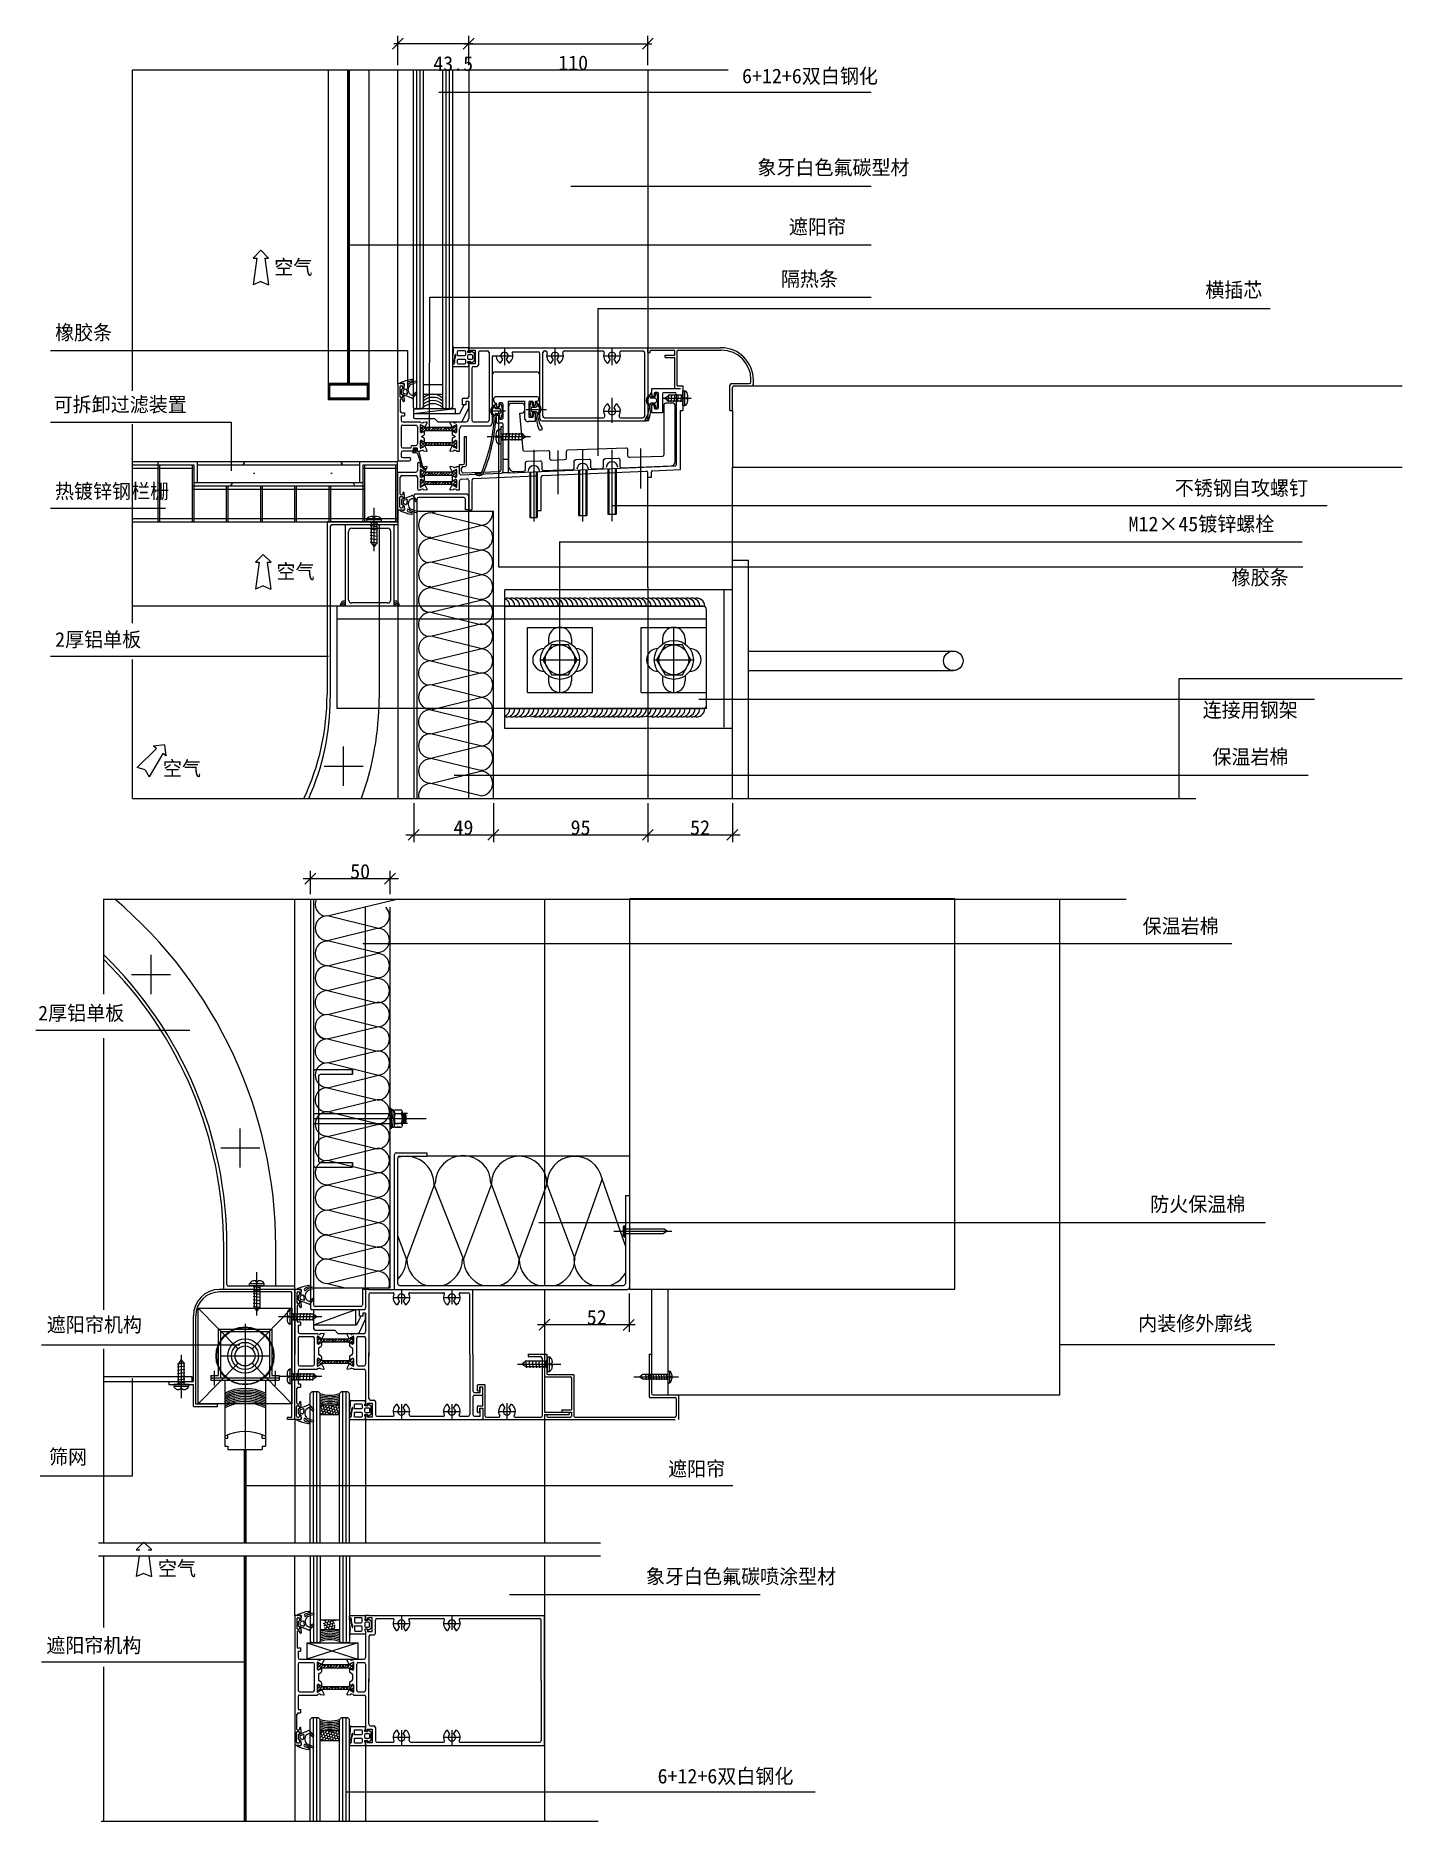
# Model space of a CAD drawing. Header units: metres. Extents: x 4581 to 5421, y 2124 to 3222.
import ezdxf

# ---------------------------------------------------------------- set-up
doc = ezdxf.new("R2010")
doc.units = ezdxf.units.M
for name, color, linetype in [('1', 1, 'Continuous'), ('10', 1, 'Continuous'), ('4', 4, 'Continuous'), ('CASTFIX', 1, 'Continuous'), ('SCREW', 6, 'Continuous'), ('五金件', 1, 'Continuous'), ('型材', 1, 'Continuous'), ('填充', 1, 'Continuous'), ('点划线', 1, 'Continuous'), ('胶条', 6, 'Continuous'), ('隔热条', 3, 'Continuous')]:
    doc.layers.add(name, color=color, linetype=linetype)

msp = doc.modelspace()

# ---------------------------------------------------------------- texts
at = {"layer": '1'}
for p in [(4727.3, 3074.91), (4728.64, 2887.76), (4658.78, 2766.62), (4655.72, 2274.59)]:
    msp.add_text('空气', height=9, dxfattribs=at).set_placement(p)
at = {"layer": '10'}
msp.add_text('6+12+6双白钢化', height=9, dxfattribs=at).set_placement((4962.97, 2146.85))
at = {"layer": '10', "char_height": 9, "attachment_point": 1}
for s, insert in [('\\A1;43.5', (4825.04, 3209.16)), ('\\A1;110', (4901.89, 3209.6)), ('6+12+6双白钢化', (5014.92, 3201.52)), ('象牙白色氟碳型材', (5024.33, 3145.22)), ('遮阳帘', (5043.69, 3108.73)), ('隔热条', (5038.75, 3076.68)), ('横插芯', (5299.77, 3069.91)), ('橡胶条', (4592.47, 3043.71)), ('可拆卸过滤装置', (4591.58, 2999.4)), ('热镀锌钢栏栅', (4592.43, 2946.11)), ('不锈钢自攻螺钉', (5281.04, 2948.09)), ('M12×45镀锌螺栓', (5252.59, 2925.99)), ('橡胶条', (5315.94, 2893.07)), ('2厚铝单板', (4592.51, 2854.93)), ('连接用钢架', (5298.16, 2811.6)), ('保温岩棉', (5304.15, 2782.75)), ('\\A1;49', (4837.5, 2739.27)), ('\\A1;95', (4909.48, 2739.27)), ('\\A1;52', (4982.97, 2739.27)), ('\\A1;50', (4773.95, 2712.34)), ('保温岩棉', (5261.25, 2678.66)), ('2厚铝单板', (4582.07, 2625.17)), ('防火保温棉', (5265.88, 2507.61)), ('遮阳帘机构', (4587.4, 2433.54)), ('\\A1;52', (4919.43, 2438.06)), ('内装修外廓线', (5258.51, 2434.28)), ('筛网', (4588.76, 2352.24)), ('遮阳帘', (4969.44, 2344.83)), ('象牙白色氟碳喷涂型材', (4955.8, 2278.68)), ('遮阳帘机构', (4587.06, 2236.27))]:
    msp.add_mtext(s, dxfattribs=dict(at, insert=insert))

# ---------------------------------------------------------------- blocks, each defined once
blk = doc.blocks.new('_ArchTick')
at = {"color": 0, "linetype": 'ByBlock'}
blk.add_lwpolyline([(-0.5, -0.5), (0.5, 0.5)], dxfattribs=at)
blk = doc.blocks.new('M592')
blk.add_lwpolyline([(113.95, 24.96), (113.95, -5.82, -0.4), (112.98, -6.82), (92.98, -7.51, -0.42), (91.95, -6.51), (91.95, -2.58, 0.42), (90.91, -1.58), (54.91, -2.84, 0.4), (53.95, -3.84), (53.95, -7.91, -0.4), (52.98, -8.91), (44.98, -9.19, -0.42), (43.95, -8.19), (43.95, -4.26, 0.42), (42.91, -3.26), (28.47, -3.76, -0.4), (27.44, -2.85), (25.45, 19.88), (26.45, 19.88, 0.41), (28.45, 21.88), (28.45, 23.88, 0.41), (26.45, 25.88), (20.45, 25.88, 0.41), (18.45, 23.88), (18.45, -12.5, 0.42), (22.07, -15.99), (27.98, -15.79, 0.4), (28.95, -14.79), (28.95, -10.72, -0.4), (29.91, -9.72), (37.91, -9.44, -0.42), (38.95, -10.44), (38.95, -14.37, 0.42), (39.98, -15.37), (57.98, -14.74, 0.4), (58.95, -13.74), (58.95, -9.67, -0.4), (59.91, -8.67), (67.91, -8.39, -0.42), (68.95, -9.39), (68.95, -13.32, 0.42), (69.98, -14.32), (75.98, -14.11, 0.4), (76.95, -13.11), (76.95, -9.04, -0.4), (77.91, -8.04), (85.91, -7.76, -0.42), (86.95, -8.76), (86.95, -12.69, 0.42), (87.98, -13.69), (118.53, -12.63, 0.4), (120.95, -10.13), (120.95, 24.96, 0.41), (119.95, 25.96), (114.95, 25.96, 0.41)], format="xyb", close=True)

# ---------------------------------------------------------------- hatches: boundary and pattern name
at = {"layer": '1'}
h = msp.add_hatch(dxfattribs=at)
h.set_pattern_fill('HONEY', scale=15)
h.paths.add_polyline_path([(4779.97, 2959.88), (4679.97, 2959.88), (4679.97, 2957.88), (4779.97, 2957.88)])
h.paths.add_polyline_path([(4781.97, 2946.88), (4677.97, 2946.88), (4677.97, 2944.88), (4781.97, 2944.88)])
h = msp.add_hatch(dxfattribs=at)
h.set_pattern_fill('DOTS', scale=30)
h.paths.add_polyline_path([(4679.97, 2957.88), (4679.97, 2946.88), (4779.97, 2946.88), (4779.97, 2957.88)])
at = {"layer": '10'}
h = msp.add_hatch(dxfattribs=at)
h.set_pattern_fill('HEX', scale=30)
h.paths.add_polyline_path([(4622.22, 2397.14), (4622.22, 2394.14), (4639.91, 2394.14), (4639.91, 2394.42, -0.41), (4638.41, 2395.92, -0.24), (4639.04, 2397.14)])
h.paths.add_polyline_path([(4640.78, 2397.14, -0.24), (4641.41, 2395.92, -0.41), (4639.91, 2394.42), (4639.91, 2394.14), (4668.28, 2394.14), (4668.28, 2397.14)])
h.paths.add_polyline_path([(4671.78, 2394.14), (4676.53, 2394.14), (4676.53, 2397.14), (4671.78, 2397.14)])
at = {"layer": '隔热条'}
h = msp.add_hatch(dxfattribs=at)
h.set_pattern_fill('ANSI38', scale=0.4)
h.paths.add_polyline_path([(4836.09, 2978.96, -0.13), (4836.69, 2978.8), (4836.99, 2978.62, -0.09), (4837.06, 2978.6), (4837.53, 2978.31), (4838.49, 2977.76), (4838.85, 2977.76, 0.41), (4839.25, 2978.15), (4839.25, 2981.56, 0.41), (4838.85, 2981.96), (4838.49, 2981.96), (4837.27, 2981.25), (4837.27, 2981.18, -0.58), (4836.96, 2981.02), (4836.92, 2981.05), (4836.69, 2980.92, -0.13), (4836.09, 2980.76), (4820.42, 2980.76, -0.13), (4819.82, 2980.92), (4819.58, 2981.05), (4819.54, 2981.02, -0.58), (4819.24, 2981.18), (4819.23, 2981.25), (4818.01, 2981.96), (4817.65, 2981.96, 0.41), (4817.25, 2981.56), (4817.25, 2978.16, 0.41), (4817.65, 2977.76), (4818.01, 2977.76), (4818.97, 2978.31), (4819.45, 2978.6, -0.09), (4819.52, 2978.62), (4819.82, 2978.8, -0.13), (4820.42, 2978.96)])
h = msp.add_hatch(dxfattribs=at)
h.set_pattern_fill('ANSI38', scale=0.4)
h.paths.add_polyline_path([(4818.01, 2972.71), (4817.65, 2972.71, 0.41), (4817.25, 2972.31), (4817.25, 2968.91, 0.41), (4817.65, 2968.51), (4818.01, 2968.51), (4819.23, 2969.22), (4819.24, 2969.29, -0.58), (4819.54, 2969.45), (4819.58, 2969.42), (4819.82, 2969.55, -0.13), (4820.42, 2969.71), (4836.09, 2969.71, -0.13), (4836.69, 2969.55), (4836.92, 2969.42), (4836.96, 2969.45, -0.58), (4837.27, 2969.29), (4837.27, 2969.22), (4838.49, 2968.51), (4838.85, 2968.51, 0.41), (4839.25, 2968.91), (4839.25, 2972.32, 0.41), (4838.85, 2972.71), (4838.49, 2972.71), (4837.53, 2972.16), (4837.06, 2971.87, -0.09), (4836.99, 2971.85), (4836.69, 2971.67, -0.13), (4836.09, 2971.51), (4820.42, 2971.51, -0.13), (4819.82, 2971.67), (4819.52, 2971.85, -0.09), (4819.45, 2971.87), (4818.97, 2972.16)])
h = msp.add_hatch(dxfattribs=at)
h.set_pattern_fill('ANSI38', scale=0.4)
h.paths.add_polyline_path([(4836.09, 2951.51, -0.13), (4836.69, 2951.35), (4836.99, 2951.18, -0.09), (4837.06, 2951.15), (4837.53, 2950.87), (4838.49, 2950.31), (4838.85, 2950.31, 0.41), (4839.25, 2950.7), (4839.25, 2954.12, 0.41), (4838.85, 2954.51), (4838.49, 2954.51), (4837.27, 2953.81), (4837.27, 2953.74, -0.58), (4836.96, 2953.58), (4836.92, 2953.61), (4836.69, 2953.47, -0.13), (4836.09, 2953.31), (4820.42, 2953.31, -0.13), (4819.82, 2953.47), (4819.58, 2953.61), (4819.54, 2953.58, -0.58), (4819.24, 2953.74), (4819.23, 2953.81), (4818.01, 2954.51), (4817.65, 2954.51, 0.41), (4817.25, 2954.11), (4817.25, 2950.71, 0.41), (4817.65, 2950.31), (4818.01, 2950.31), (4818.97, 2950.86), (4819.45, 2951.15, -0.09), (4819.52, 2951.18), (4819.82, 2951.35, -0.13), (4820.42, 2951.51)])
h = msp.add_hatch(dxfattribs=at)
h.set_pattern_fill('ANSI38', scale=0.4)
h.paths.add_polyline_path([(4818.01, 2948.82), (4817.65, 2948.82, 0.41), (4817.25, 2948.42), (4817.25, 2945.02, 0.41), (4817.65, 2944.62), (4818.01, 2944.62), (4819.23, 2945.32), (4819.24, 2945.39, -0.58), (4819.54, 2945.55), (4819.58, 2945.52), (4819.82, 2945.66, -0.13), (4820.42, 2945.82), (4836.09, 2945.82, -0.13), (4836.69, 2945.66), (4836.92, 2945.52), (4836.96, 2945.55, -0.58), (4837.27, 2945.39), (4837.27, 2945.32), (4838.49, 2944.62), (4838.85, 2944.62, 0.41), (4839.25, 2945.01), (4839.25, 2948.43, 0.41), (4838.85, 2948.82), (4838.49, 2948.82), (4837.53, 2948.26), (4837.06, 2947.98, -0.09), (4836.99, 2947.95), (4836.69, 2947.78, -0.13), (4836.09, 2947.62), (4820.42, 2947.62, -0.13), (4819.82, 2947.78), (4819.52, 2947.95, -0.09), (4819.45, 2947.98), (4818.97, 2948.27)])
h = msp.add_hatch(dxfattribs=at)
h.set_pattern_fill('ANSI38', scale=0.4)
h.paths.add_polyline_path([(4772.78, 2418.39, -0.13), (4773.38, 2418.23), (4773.68, 2418.05, -0.09), (4773.74, 2418.03), (4774.22, 2417.74), (4775.18, 2417.19), (4775.54, 2417.19, 0.41), (4775.94, 2417.58), (4775.94, 2421, 0.41), (4775.54, 2421.39), (4775.18, 2421.39), (4773.96, 2420.68), (4773.96, 2420.62, -0.58), (4773.65, 2420.46), (4773.61, 2420.48), (4773.38, 2420.35, -0.13), (4772.78, 2420.19), (4757.1, 2420.19, -0.13), (4756.5, 2420.35), (4756.27, 2420.48), (4756.23, 2420.46, -0.58), (4755.92, 2420.62), (4755.92, 2420.68), (4754.7, 2421.39), (4754.34, 2421.39, 0.41), (4753.94, 2420.99), (4753.94, 2417.59, 0.41), (4754.34, 2417.19), (4754.7, 2417.19), (4755.66, 2417.74), (4756.13, 2418.03, -0.09), (4756.2, 2418.05), (4756.5, 2418.23, -0.13), (4757.1, 2418.39)])
h = msp.add_hatch(dxfattribs=at)
h.set_pattern_fill('ANSI38', scale=0.4)
h.paths.add_polyline_path([(4754.7, 2408.15), (4754.34, 2408.15, 0.41), (4753.94, 2407.75), (4753.94, 2404.35, 0.41), (4754.34, 2403.95), (4754.7, 2403.95), (4755.92, 2404.65), (4755.92, 2404.72, -0.58), (4756.23, 2404.88), (4756.27, 2404.85), (4756.5, 2404.98, -0.13), (4757.1, 2405.15), (4772.78, 2405.15, -0.13), (4773.38, 2404.98), (4773.61, 2404.85), (4773.65, 2404.88, -0.58), (4773.96, 2404.72), (4773.96, 2404.65), (4775.18, 2403.95), (4775.54, 2403.95, 0.41), (4775.94, 2404.34), (4775.94, 2407.75, 0.41), (4775.54, 2408.15), (4775.18, 2408.15), (4774.22, 2407.59), (4773.74, 2407.3, -0.09), (4773.68, 2407.28), (4773.38, 2407.11, -0.13), (4772.78, 2406.95), (4757.1, 2406.95, -0.13), (4756.5, 2407.11), (4756.2, 2407.28, -0.09), (4756.13, 2407.3), (4755.66, 2407.59)])
h = msp.add_hatch(dxfattribs=at)
h.set_pattern_fill('ANSI38', scale=0.4)
h.paths.add_polyline_path([(4772.78, 2217.96, -0.13), (4773.38, 2217.8), (4773.68, 2217.63, -0.09), (4773.74, 2217.6), (4774.22, 2217.31), (4775.18, 2216.76), (4775.54, 2216.76, 0.41), (4775.94, 2217.15), (4775.94, 2220.57, 0.41), (4775.54, 2220.96), (4775.18, 2220.96), (4773.96, 2220.26), (4773.96, 2220.19, -0.58), (4773.65, 2220.03), (4773.61, 2220.05), (4773.38, 2219.92, -0.13), (4772.78, 2219.76), (4757.1, 2219.76, -0.13), (4756.5, 2219.92), (4756.27, 2220.05), (4756.23, 2220.03, -0.58), (4755.92, 2220.19), (4755.92, 2220.26), (4754.7, 2220.96), (4754.34, 2220.96, 0.41), (4753.94, 2220.56), (4753.94, 2217.16, 0.41), (4754.34, 2216.76), (4754.7, 2216.76), (4755.66, 2217.31), (4756.13, 2217.6, -0.09), (4756.2, 2217.63), (4756.5, 2217.8, -0.13), (4757.1, 2217.96)])
h = msp.add_hatch(dxfattribs=at)
h.set_pattern_fill('ANSI38', scale=0.4)
h.paths.add_polyline_path([(4754.7, 2207.72), (4754.34, 2207.72, 0.41), (4753.94, 2207.32), (4753.94, 2203.92, 0.41), (4754.34, 2203.52), (4754.7, 2203.52), (4755.92, 2204.22), (4755.92, 2204.29, -0.58), (4756.23, 2204.45), (4756.27, 2204.42), (4756.5, 2204.56, -0.13), (4757.1, 2204.72), (4772.78, 2204.72, -0.13), (4773.38, 2204.56), (4773.61, 2204.42), (4773.65, 2204.45, -0.58), (4773.96, 2204.29), (4773.96, 2204.22), (4775.18, 2203.52), (4775.54, 2203.52, 0.41), (4775.94, 2203.91), (4775.94, 2207.33, 0.41), (4775.54, 2207.72), (4775.18, 2207.72), (4774.22, 2207.16), (4773.74, 2206.88, -0.09), (4773.68, 2206.85), (4773.38, 2206.68, -0.13), (4772.78, 2206.52), (4757.1, 2206.52, -0.13), (4756.5, 2206.68), (4756.2, 2206.85, -0.09), (4756.13, 2206.88), (4755.66, 2207.16)])

# ---------------------------------------------------------------- linework, layer by layer
for p, q in [((4760.33, 3200.7), (4760.33, 3007.88)), ((4785.33, 3200.7), (4785.33, 3007.45)), ((4803.27, 3007.88), (4803.27, 3200.7)), ((4812.77, 3200.7), (4812.77, 2993.24)), ((4814.77, 3200.7), (4814.77, 2992.24)), ((4816.77, 3200.7), (4816.77, 2992.24)), ((4818.78, 3200.7), (4818.78, 2993.24)), ((4830.78, 3200.7), (4830.78, 2993.24)), ((4832.78, 3200.7), (4832.78, 2992.24)), ((4834.78, 3200.7), (4834.78, 2992.24)), ((4836.79, 3200.7), (4836.79, 3036.97)), ((4846.81, 3200.7), (4846.81, 3029.88)), ((4956.97, 3200.7), (4956.97, 2986.82)), ((4836.79, 3061.97), (4836.79, 2993.24)), ((4836.79, 3061.64), (4836.79, 3042.98)), ((4836.79, 3041.98), (4836.79, 3036.97)), ((4836.82, 3030.1), (4837.31, 3028.99)), ((4837.95, 3029.88), (4837.11, 3030.36)), ((4837.31, 3028.99), (4837.31, 3027.38)), ((4846.81, 3029.88), (4837.95, 3029.88)), ((4846.32, 3027.88), (4846.81, 3027.88)), ((4846.32, 3026.88), (4846.32, 3027.88)), ((4848.01, 3026.88), (4846.32, 3026.88)), ((4846.32, 3021.38), (4848.01, 3021.38)), ((4846.32, 3020.38), (4846.32, 3021.38)), ((4846.81, 3020.38), (4846.32, 3020.38)), ((4846.81, 3029.88), (4956.97, 3029.88)), ((4846.81, 3029.88), (4846.81, 3027.58)), ((4846.81, 3027.88), (4846.81, 3029.88)), ((4846.81, 3027.58), (4847.51, 3026.88)), ((4847.51, 3021.38), (4846.81, 3020.68)), ((4846.81, 3020.68), (4846.81, 3016.88)), ((4846.81, 3018.38), (4846.81, 3020.38)), ((4847.51, 3026.88), (4848.01, 3026.88)), ((4848.01, 3021.38), (4847.51, 3021.38)), ((4848.01, 3028.38), (4850.81, 3028.38)), ((4848.01, 3026.88), (4848.01, 3028.38)), ((4848.15, 3027.41), (4848.01, 3026.88)), ((4848.01, 3019.88), (4848.01, 3021.38)), ((4848.01, 3021.38), (4848.15, 3020.86)), ((4850.16, 3026.57), (4848.69, 3027.59)), ((4848.69, 3020.67), (4850.18, 3021.71)), ((4850.31, 3021.96), (4850.31, 3026.31)), ((4850.81, 3028.38), (4850.81, 3019.88)), ((4852.81, 3026.88), (4852.81, 3019.38)), ((4853.81, 3027.88), (4858.33, 3027.88)), ((4859.33, 3026.88), (4859.33, 2986.24)), ((4861.33, 3024.38), (4861.33, 2983.74)), ((4861.83, 3024.88), (4863.21, 3024.88)), ((4863.69, 3024.88), (4873.99, 3024.88)), ((4867.71, 3022.93), (4866.27, 3020.42)), ((4868.84, 3029.88), (4868.84, 3019.12)), ((4869.97, 3022.93), (4871.42, 3020.42)), ((4874.12, 3027.38), (4889.5, 3027.35)), ((4890.5, 2986.08), (4890.5, 3026.38)), ((4892.5, 2987.82), (4892.5, 3026.88)), ((4893.5, 3027.88), (4894.07, 3027.88)), ((4894.74, 3024.88), (4905.04, 3024.88)), ((4898.76, 3022.93), (4897.31, 3020.42)), ((4899.7, 3029.88), (4899.7, 3019.12)), ((4901.01, 3022.93), (4902.46, 3020.42)), ((4905.7, 3027.88), (4929.12, 3027.88)), ((4929.79, 3024.88), (4940.09, 3024.88)), ((4933.81, 3022.93), (4932.36, 3020.42)), ((4934.94, 3029.88), (4934.94, 3019.12)), ((4936.06, 3022.93), (4937.51, 3020.42)), ((4940.75, 3027.88), (4953.97, 3027.88)), ((4954.97, 3026.88), (4954.97, 2987.82)), ((4956.97, 3026.87), (4958.5, 3026.87)), ((4957, 3026.87), (4957, 3029.88)), ((4957, 3029.88), (5001.89, 3029.88)), ((4958.5, 3026.87), (4958.5, 3027.88)), ((4959.01, 3028.38), (4973.07, 3028.38)), ((4967.54, 3025.36), (4973.57, 3025.36)), ((4967.54, 3023.86), (4967.54, 3025.36)), ((4967.54, 3023.86), (4973.57, 3023.86)), ((4973.57, 3025.36), (4973.57, 3027.88)), ((4973.57, 3004.85), (4973.57, 3023.86)), ((4975.07, 3006.35), (4975.07, 3027.88)), ((4975.58, 3028.38), (5002.38, 3028.38)), ((4836.81, 3019.58), (4836.81, 3018.68)), ((4837.41, 3019.88), (4837.11, 3019.88)), ((4837.11, 3018.38), (4846.81, 3018.38)), ((4846.81, 3016.88), (4846.81, 3001.74)), ((4850.81, 3019.88), (4848.01, 3019.88)), ((4848.81, 3017.38), (4848.81, 2986.24)), ((4849.81, 3018.38), (4851.81, 3018.38)), ((4863.33, 3014.99), (4888.5, 3014.99)), ((5020.38, 3008.85), (5020.38, 3010.38)), ((5021.89, 3007.35), (5021.89, 3009.88)), ((4760.33, 3007.88), (4760.33, 2997.88)), ((4785.33, 3007.88), (4760.33, 3007.88)), ((4785.33, 3007.38), (4760.33, 3007.38)), ((4785.33, 3006.88), (4760.33, 3006.88)), ((4785.33, 2998.88), (4760.33, 2998.88)), ((4785.33, 2998.38), (4760.33, 2998.38)), ((4760.83, 3007.88), (4760.83, 2997.88)), ((4761.33, 3007.88), (4761.33, 2997.88)), ((4784.33, 3007.88), (4784.33, 2997.88)), ((4784.83, 3007.88), (4784.83, 2997.88)), ((4785.33, 3007.88), (4785.33, 2997.88)), ((4803.27, 3007.88), (4803.27, 2960.27)), ((4805.89, 3007.88), (4803.27, 3007.88)), ((4805.89, 3007.88), (4803.77, 3007.88)), ((4804.52, 3005.88), (4804.52, 2999.88)), ((4806.78, 3008.04), (4804.8, 3007.81)), ((4805.02, 3006.38), (4805.73, 3006.38)), ((4805.02, 2999.38), (4805.73, 2999.38)), ((4805.27, 2998.38), (4805.73, 2998.38)), ((4805.47, 3001.54), (4805.47, 3003.89)), ((4807.07, 3004.99), (4805.75, 3004.33)), ((4805.89, 3007.88), (4807.03, 3007.88)), ((4805.89, 3007.88), (4807.03, 3007.88)), ((4806.23, 3005.09), (4806.23, 3005.88)), ((4806.23, 2999.88), (4806.23, 3000.68)), ((4806.43, 3004.89), (4806.63, 3004.89)), ((4806.43, 3000.88), (4806.63, 3000.88)), ((4806.43, 3000.88), (4806.63, 3000.88)), ((4806.47, 3002.26), (4806.47, 3003.27)), ((4807.96, 3004.32), (4806.75, 3003.71)), ((4807.18, 3005.27), (4807.28, 3007.54)), ((4807.18, 3005.17), (4807.18, 3005.27)), ((4807.23, 3005.49), (4807.23, 3007.68)), ((4807.23, 3005.49), (4807.23, 3007.68)), ((4807.23, 2998.39), (4807.23, 3000.28)), ((4807.23, 2998.39), (4807.23, 2997.08)), ((4809.68, 3003.65), (4809.68, 3004.42)), ((4812.43, 2998.89), (4814.99, 3001.88)), ((4812.97, 3001.06), (4814.1, 3002.38)), ((4814.96, 3002.3), (4814.8, 3002.43)), ((4818.78, 3007.33), (4830.78, 3007.33)), ((4818.78, 3001.32), (4830.78, 3001.32)), ((4845.81, 2998.74), (4843.01, 2998.74)), ((4843.01, 2994.74), (4843.01, 2998.74)), ((4846.81, 3001.74), (4846.81, 2999.74)), ((4848.81, 3008.38), (4848.81, 2985.24)), ((4859.33, 3008.38), (4859.33, 2985.24)), ((4861.33, 3008.38), (4861.33, 2983.74)), ((4864, 2999.85), (4888.5, 2999.85)), ((4934.94, 2998.99), (4934.94, 2983.64)), ((4958.98, 3001.84), (4958.68, 3001.84)), ((4958.68, 3001.84), (4958.68, 3001.34)), ((4958.68, 2999.65), (4958.68, 2999.08)), ((4961.52, 2998.78), (4958.98, 2998.78)), ((4959.47, 3004.85), (4977, 3004.85)), ((4959.47, 2999.84), (4959.47, 3004.85)), ((4959.48, 3001.34), (4959.48, 3000.08)), ((4960.47, 2999.84), (4959.97, 2999.84)), ((4960.92, 2999.58), (4959.98, 2999.58)), ((4960.97, 3001.84), (4960.97, 3000.34)), ((4961.42, 3001.58), (4961.42, 3000.08)), ((4962.98, 3002.34), (4961.47, 3002.34)), ((4962.01, 2998.37), (4962.21, 2997.34)), ((4962.42, 3001.58), (4963.23, 2997.33)), ((4963.48, 2992.83), (4963.48, 3001.84)), ((4965.98, 3001.34), (4965.98, 2989.83)), ((4966.98, 3002.34), (4973.49, 3002.34)), ((4974.49, 3001.34), (4974.49, 2957.76)), ((4975.07, 3006.35), (4978.5, 3006.35)), ((4978.5, 3006.35), (4978.5, 2991.35)), ((5007.46, 2991.35), (5007.46, 3006.85)), ((5008.46, 3007.85), (5019.38, 3007.85)), ((5008.97, 2991.35), (5008.97, 3005.35)), ((5009.97, 3006.35), (5020.89, 3006.35)), ((4785.33, 2997.88), (4760.33, 2997.88)), ((4804.77, 2997.88), (4804.77, 2990.88)), ((4805.27, 2987.88), (4805.27, 2985.24)), ((4805.27, 2987.88), (4807.27, 2987.88)), ((4805.77, 2989.88), (4807.27, 2989.88)), ((4806.23, 2997.38), (4806.23, 2997.88)), ((4806.73, 2996.88), (4807.03, 2996.88)), ((4807.27, 2989.88), (4807.27, 2987.88)), ((4838.49, 2992.24), (4812.74, 2989.28)), ((4813.77, 2992.24), (4812.77, 2993.24)), ((4813.77, 2992.24), (4812.77, 2993.24)), ((4812.81, 2992.26), (4812.81, 2989.71)), ((4838.49, 2992.24), (4812.81, 2992.24)), ((4812.81, 2992.24), (4812.81, 2989.28)), ((4813.77, 2992.24), (4817.78, 2992.24)), ((4817.78, 2992.24), (4818.78, 2993.24)), ((4817.78, 2992.24), (4818.78, 2993.24)), ((4831.78, 2992.24), (4830.78, 2993.24)), ((4831.78, 2992.24), (4835.79, 2992.24)), ((4835.79, 2992.24), (4836.79, 2993.24)), ((4838.49, 2992.24), (4838.49, 2989.24)), ((4843.81, 2994.74), (4843.01, 2994.74)), ((4846.81, 2996.74), (4845.01, 2996.74)), ((4846.81, 2996.74), (4846.81, 2986.24)), ((4869.48, 2990.91), (4859.74, 2990.91)), ((4863.04, 2995.41), (4863.04, 2994.91)), ((4863.34, 2995.41), (4863.04, 2995.41)), ((4863.04, 2993.22), (4863.04, 2992.65)), ((4863.04, 2989.15), (4863.04, 2988.59)), ((4865.88, 2992.35), (4863.34, 2992.35)), ((4863.34, 2989.45), (4865.88, 2989.45)), ((4863.84, 2994.91), (4863.84, 2993.65)), ((4863.88, 2993.91), (4863.88, 2995.85)), ((4863.88, 2983.4), (4863.88, 2987.9)), ((4864.21, 2988.65), (4865.28, 2988.65)), ((4865.28, 2993.15), (4864.34, 2993.15)), ((4864.88, 2993.41), (4864.38, 2993.41)), ((4864.38, 2988.4), (4864.88, 2988.4)), ((4865.38, 2995.42), (4865.38, 2993.91)), ((4865.38, 2987.9), (4865.38, 2986.4)), ((4865.78, 2995.15), (4865.78, 2993.65)), ((4865.78, 2988.15), (4865.78, 2986.65)), ((4867.34, 2995.92), (4865.88, 2995.92)), ((4866.37, 2991.95), (4866.57, 2990.91)), ((4866.58, 2990.91), (4866.37, 2989.86)), ((4866.78, 2995.15), (4867.59, 2990.9)), ((4867.59, 2990.9), (4866.78, 2986.65)), ((4867.84, 2995.42), (4867.84, 2986.4)), ((4871, 2996.85), (4871, 2953.87)), ((4881.5, 2996.85), (4871, 2996.85)), ((4881.44, 2985.9), (4881.44, 2996.83)), ((4882.22, 2991.96), (4894.72, 2991.96)), ((4883.86, 2996.47), (4883.86, 2987.45)), ((4884.92, 2996.2), (4884.11, 2991.95)), ((4884.11, 2991.95), (4884.92, 2987.7)), ((4884.36, 2996.97), (4885.87, 2996.97)), ((4885.12, 2991.96), (4885.33, 2990.91)), ((4885.33, 2993), (4885.13, 2991.96)), ((4885.82, 2993.4), (4888.36, 2993.4)), ((4888.36, 2990.5), (4885.82, 2990.5)), ((4885.92, 2996.2), (4885.92, 2994.7)), ((4885.92, 2989.2), (4885.92, 2987.7)), ((4885.92, 2989), (4885.92, 2987.7)), ((4886.37, 2996.47), (4886.37, 2994.96)), ((4886.37, 2988.96), (4886.37, 2987.45)), ((4886.42, 2994.2), (4887.36, 2994.2)), ((4887.49, 2989.7), (4886.42, 2989.7)), ((4886.87, 2994.46), (4887.37, 2994.46)), ((4887.37, 2989.46), (4886.87, 2989.46)), ((4887.86, 2995.96), (4887.86, 2994.7)), ((4887.87, 2994.96), (4887.87, 2996.97)), ((4887.87, 2996.97), (4889.08, 2996.97)), ((4887.87, 2984.45), (4887.87, 2988.96)), ((4888.36, 2996.46), (4888.66, 2996.46)), ((4888.66, 2996.46), (4888.66, 2995.96)), ((4888.66, 2994.28), (4888.66, 2993.7)), ((4888.66, 2990.2), (4888.66, 2989.64)), ((4929.79, 2990.83), (4940.09, 2990.83)), ((4933.81, 2992.78), (4932.36, 2995.29)), ((4936.06, 2992.78), (4937.51, 2995.29)), ((4958.68, 2995.58), (4958.68, 2995.02)), ((4958.98, 2995.88), (4961.52, 2995.88)), ((4959.47, 2989.83), (4959.47, 2994.33)), ((4965.98, 2989.83), (4959.47, 2989.83)), ((4959.85, 2995.08), (4960.92, 2995.08)), ((4959.97, 2994.83), (4960.47, 2994.83)), ((4960.97, 2994.33), (4960.97, 2992.83)), ((4961.42, 2994.58), (4961.42, 2993.08)), ((4961.42, 2994.38), (4961.42, 2993.08)), ((4961.47, 2992.33), (4962.98, 2992.33)), ((4961.92, 2992.58), (4961.92, 2992.58)), ((4962.22, 2997.34), (4962.01, 2996.29)), ((4963.23, 2997.33), (4962.42, 2993.08)), ((4977, 2991.35), (4978.5, 2991.35)), ((5007.46, 2991.35), (5008.97, 2991.35)), ((4805.27, 2981.24), (4805.27, 2969.24)), ((4806.27, 2984.24), (4817.25, 2984.24)), ((4806.27, 2982.24), (4814.25, 2982.24)), ((4815.25, 2981.24), (4815.25, 2970.74)), ((4817.25, 2984.07), (4817.25, 2984.24)), ((4839.25, 2984.24), (4844.81, 2984.24)), ((4839.25, 2984.07), (4839.25, 2984.24)), ((4841.25, 2966.24), (4841.25, 2979.74)), ((4843.25, 2981.74), (4859.33, 2981.74)), ((4849.81, 2984.24), (4858.33, 2984.24)), ((4867.84, 2983.4), (4863.88, 2983.4)), ((4865.88, 2985.9), (4867.34, 2985.9)), ((4866.64, 2981.47), (4866.64, 2954.81)), ((4866.64, 2981.47), (4867.84, 2981.47)), ((4867.84, 2981.47), (4867.84, 2953.65)), ((4868, 2954.04), (4868, 2983.35)), ((4887.87, 2984.45), (4883.36, 2984.45)), ((4885.87, 2986.95), (4884.36, 2986.95)), ((4890.37, 2979.43), (4891.54, 2979.43)), ((4892.36, 2984.82), (4954.97, 2984.82)), ((4893.5, 2986.82), (4929.57, 2986.82)), ((4940.3, 2986.82), (4953.97, 2986.82)), ((4956.97, 2984.81), (4955.8, 2984.81)), ((4805.27, 2965.24), (4805.27, 2963.27)), ((4806.27, 2968.24), (4811.24, 2968.24)), ((4812.97, 2966.24), (4806.27, 2966.24)), ((4811.24, 2968.74), (4811.24, 2968.24)), ((4812.24, 2969.74), (4814.25, 2969.74)), ((4812.24, 2966.12), (4812.24, 2965.99)), ((4812.97, 2966.14), (4812.36, 2966.22)), ((4812.74, 2968.04), (4812.74, 2966.94)), ((4812.9, 2967.13), (4812.9, 2967.17)), ((4812.94, 2968.24), (4815.04, 2968.24)), ((4813.12, 2966.74), (4812.94, 2966.74)), ((4812.96, 2967.31), (4813.23, 2967.58)), ((4813.07, 2966.88), (4812.96, 2966.99)), ((4814.6, 2965.24), (4812.99, 2965.24)), ((4813.06, 2966.29), (4813.21, 2966.59)), ((4813.15, 2966.25), (4813.3, 2966.55)), ((4813.37, 2967.64), (4814.61, 2967.64)), ((4813.61, 2967.04), (4813.61, 2966.44)), ((4813.81, 2967.24), (4814.17, 2967.24)), ((4814.17, 2966.24), (4813.81, 2966.24)), ((4814.37, 2967.04), (4814.37, 2966.44)), ((4814.84, 2966.25), (4814.69, 2966.55)), ((4815.02, 2967.31), (4814.75, 2967.58)), ((4814.93, 2966.29), (4814.78, 2966.59)), ((4814.87, 2966.74), (4815.04, 2966.74)), ((4814.91, 2966.88), (4815.02, 2966.99)), ((4815.02, 2966.24), (4817.25, 2966.24)), ((4815.02, 2966.14), (4815.59, 2966.18)), ((4815.08, 2967.13), (4815.08, 2967.17)), ((4815.24, 2968.04), (4815.24, 2966.94)), ((4815.25, 2971.88), (4815.25, 2970.74)), ((4818.68, 2956.75), (4816.39, 2965.6)), ((4817.25, 2966.4), (4817.25, 2966.24)), ((4819.12, 2968.94), (4817.41, 2968.05)), ((4817.49, 2966.7), (4818.42, 2966.9)), ((4819, 2966.55), (4820.91, 2966.29)), ((4819.24, 2969.29), (4819.23, 2969.11)), ((4820.01, 2969.15), (4819.54, 2969.45)), ((4821.22, 2966.72), (4820.01, 2969.15)), ((4839.25, 2966.4), (4839.25, 2966.24)), ((4839.25, 2966.24), (4841.25, 2966.24)), ((4844.25, 2958.99), (4844.25, 2975.24)), ((4844.25, 2975.24), (4845.45, 2975.24)), ((4845.45, 2957.79), (4845.45, 2975.24)), ((4886.92, 2967), (4886.92, 2923)), ((4901.59, 2966.72), (4901.59, 2939.86)), ((4916.91, 2967), (4916.91, 2923)), ((4934.94, 2967), (4934.94, 2923.26)), ((4952.5, 2967.86), (4952.5, 2943.2)), ((4803.27, 2960.27), (4810.25, 2960.27)), ((4806.27, 2962.27), (4810.25, 2962.27)), ((4811.25, 2961.27), (4811.25, 2961.27)), ((4815.25, 2958.24), (4815.25, 2954.27)), ((4818.4, 2956.06), (4815.56, 2964.52)), ((4816.25, 2959.24), (4816.25, 2959.24)), ((4817.25, 2956.62), (4817.25, 2958.24)), ((4818.42, 2956.12), (4817.49, 2956.33)), ((4820.91, 2956.73), (4819, 2956.48)), ((4839.25, 2956.79), (4841.25, 2956.79)), ((4839.25, 2956.62), (4839.25, 2956.79)), ((4841.25, 2957.99), (4843.25, 2957.99)), ((4841.25, 2952.6), (4841.25, 2957.99)), ((4842.45, 2953.85), (4842.45, 2955.79)), ((4843.45, 2956.79), (4844.45, 2956.79)), ((4871, 2961.15), (4867.84, 2961.15)), ((4871.89, 2952.87), (4974.02, 2957.26)), ((4914.41, 2954.7), (4914.41, 2926.77)), ((4914.91, 2954.72), (4914.91, 2926.77)), ((4916.91, 2962.21), (4916.91, 2961.43)), ((4918.91, 2954.89), (4918.91, 2926.77)), ((4919.41, 2954.91), (4919.41, 2926.77)), ((4932.43, 2955.47), (4932.43, 2927.54)), ((4932.93, 2955.49), (4932.93, 2927.54)), ((4934.94, 2962.98), (4934.94, 2962.21)), ((4936.94, 2955.66), (4936.94, 2927.54)), ((4937.44, 2955.69), (4937.44, 2927.54)), ((4959.93, 2954.15), (4977, 2954.88)), ((4803.27, 2929.88), (4803.27, 2953.27)), ((4803.27, 2953.27), (4814.25, 2953.27)), ((4804.77, 2939.88), (4804.77, 2950.27)), ((4805.77, 2951.27), (4814.25, 2951.27)), ((4815.25, 2950.27), (4815.25, 2943.27)), ((4841.25, 2942.41), (4841.25, 2948.09)), ((4842.21, 2949.09), (4845.77, 2949.24)), ((4842.3, 2951.6), (4866.88, 2952.65)), ((4843.5, 2952.85), (4865.68, 2953.8)), ((4846.81, 2948.24), (4846.81, 2930.16)), ((4848.73, 2948.2), (4848.73, 2930.16)), ((4849.77, 2949.41), (4887.83, 2951.05)), ((4855.2, 2951.98), (4855.2, 2951.98)), ((4871.89, 2952.87), (4867.46, 2952.87)), ((4884.36, 2953.4), (4884.36, 2925.48)), ((4884.86, 2953.43), (4884.86, 2925.48)), ((4888.37, 2953.4), (4888.37, 2925.48)), ((4888.87, 2953.43), (4888.87, 2925.48)), ((4888.87, 2950.05), (4888.87, 2929.74)), ((4888.87, 2929.74), (4888.87, 2950.05)), ((4891.37, 2929.74), (4891.37, 2950.24)), ((4891.37, 2929.74), (4891.37, 2950.24)), ((4892.33, 2951.24), (4955.92, 2953.97)), ((4956.97, 2950.08), (4956.97, 2952.97)), ((4958.97, 2950.08), (4956.97, 2950.08)), ((4958.97, 2953.15), (4958.97, 2950.08)), ((4804.52, 2931.88), (4804.52, 2937.88)), ((4805.02, 2938.38), (4805.73, 2938.38)), ((4805.27, 2939.38), (4805.73, 2939.38)), ((4805.47, 2936.23), (4805.47, 2933.88)), ((4807.07, 2932.77), (4805.75, 2933.44)), ((4806.23, 2940.38), (4806.23, 2939.88)), ((4806.23, 2937.88), (4806.23, 2937.08)), ((4806.23, 2932.68), (4806.23, 2931.88)), ((4806.43, 2936.88), (4806.63, 2936.88)), ((4806.43, 2936.88), (4806.63, 2936.88)), ((4806.43, 2932.88), (4806.63, 2932.88)), ((4806.47, 2935.51), (4806.47, 2934.5)), ((4806.73, 2940.88), (4807.03, 2940.88)), ((4807.96, 2933.45), (4806.75, 2934.05)), ((4807.18, 2932.6), (4807.18, 2932.5)), ((4807.18, 2932.5), (4807.28, 2930.23)), ((4807.23, 2939.37), (4807.23, 2940.68)), ((4807.23, 2939.37), (4807.23, 2937.48)), ((4807.23, 2932.28), (4807.23, 2930.08)), ((4807.23, 2932.28), (4807.23, 2930.08)), ((4809.68, 2934.12), (4809.68, 2933.35)), ((4812.43, 2938.88), (4814.99, 2935.89)), ((4812.97, 2936.71), (4814.1, 2935.39)), ((4813, 2938.79), (4813, 2752.73)), ((4814.96, 2935.47), (4814.8, 2935.34)), ((4815, 2936.79), (4815, 2752.73)), ((4817.25, 2942.27), (4816.25, 2942.27)), ((4817.25, 2942.51), (4817.25, 2942.27)), ((4839.25, 2942.51), (4839.25, 2942.41)), ((4839.25, 2942.41), (4841.25, 2942.41)), ((4844.81, 2930.14), (4844.81, 2936.79)), ((4846.81, 2930.14), (4846.81, 2938.79)), ((4805.89, 2929.88), (4803.27, 2929.88)), ((4803.5, 2752.73), (4803.5, 2929.88)), ((4805.89, 2929.88), (4803.77, 2929.88)), ((4806.78, 2929.73), (4804.8, 2929.96)), ((4805.02, 2931.38), (4805.73, 2931.38)), ((4805.89, 2929.88), (4807.03, 2929.88)), ((4805.89, 2929.88), (4807.03, 2929.88)), ((4846.81, 2930.14), (4844.81, 2930.14)), ((4846.81, 2930.16), (4848.73, 2930.16)), ((4847, 2752.73), (4847, 2930.16)), ((4884.36, 2925.48), (4888.87, 2925.48)), ((4888.87, 2929.74), (4891.37, 2929.74)), ((4888.87, 2929.74), (4891.37, 2929.74)), ((4914.41, 2926.77), (4919.41, 2926.77)), ((4932.43, 2927.54), (4937.44, 2927.54)), ((4956.97, 2882.88), (4956.97, 2752.73)), ((4766, 2870.88), (4640.12, 2870.88)), ((4766, 2807.88), (4766, 2870.88)), ((4992.97, 2807.88), (4992.97, 2868.88)), ((4882.97, 2817.9), (4882.97, 2857.9)), ((4882.97, 2857.9), (4922.97, 2857.9)), ((4902.97, 2817.9), (4902.97, 2857.9)), ((4922.97, 2817.9), (4922.97, 2857.9)), ((4952.97, 2817.9), (4952.97, 2857.9)), ((4952.97, 2857.9), (4992.97, 2857.9)), ((4972.97, 2817.9), (4972.97, 2857.9)), ((4897.69, 2847.04), (4892.41, 2837.9)), ((4895.97, 2850.9), (4895.97, 2847.65)), ((4908.25, 2847.04), (4897.69, 2847.04)), ((4913.52, 2837.9), (4908.25, 2847.04)), ((4909.97, 2850.9), (4909.97, 2847.65)), ((4967.69, 2847.04), (4962.41, 2837.9)), ((4965.97, 2850.9), (4965.97, 2847.65)), ((4978.25, 2847.04), (4967.69, 2847.04)), ((4983.52, 2837.9), (4978.25, 2847.04)), ((4979.97, 2850.9), (4979.97, 2847.65)), ((4890.97, 2837.88), (4914.97, 2837.88)), ((4892.41, 2837.9), (4897.69, 2828.76)), ((4908.25, 2828.76), (4913.52, 2837.9)), ((4960.97, 2837.88), (4984.97, 2837.88)), ((4962.41, 2837.9), (4967.69, 2828.76)), ((4978.25, 2828.76), (4983.52, 2837.9)), ((4895.97, 2828.15), (4895.97, 2824.9)), ((4897.69, 2828.76), (4908.25, 2828.76)), ((4909.97, 2828.15), (4909.97, 2824.9)), ((4965.97, 2828.15), (4965.97, 2824.9)), ((4967.69, 2828.76), (4978.25, 2828.76)), ((4979.97, 2828.15), (4979.97, 2824.9)), ((4882.97, 2817.9), (4922.97, 2817.9)), ((4952.97, 2817.9), (4992.97, 2817.9)), ((4837, 2806.34), (4837, 2806.34)), ((4769.88, 2760.52), (4769.88, 2784.52)), ((4757.88, 2772.52), (4781.88, 2772.52)), ((4837, 2766.13), (4837, 2766.13)), ((4739.95, 2450.67), (4739.95, 2690.8)), ((4749.45, 2690.8), (4749.45, 2439.17)), ((4751.45, 2690.8), (4751.45, 2441.17)), ((4783.45, 2450.67), (4783.45, 2685.8)), ((4798.45, 2451.71), (4798.45, 2685.8)), ((4651.54, 2632.39), (4651.54, 2656.39)), ((4639.54, 2644.39), (4663.54, 2644.39)), ((4706.34, 2525.76), (4706.34, 2549.76)), ((4694.34, 2537.76), (4718.34, 2537.76)), ((4801.23, 2450.67), (4801.23, 2533.7)), ((4802.23, 2534.7), (4821.23, 2534.7)), ((4803.23, 2454.17), (4803.23, 2531.7)), ((4804.23, 2532.7), (4821.23, 2532.7)), ((4821.23, 2532.7), (4821.23, 2534.7)), ((4825.9, 2515.48), (4808.81, 2469.45)), ((4843.68, 2469.45), (4825.45, 2515.65)), ((4860.77, 2515.48), (4843.68, 2469.45)), ((4877.86, 2469.45), (4860.77, 2515.48)), ((4894.95, 2515.48), (4877.86, 2469.45)), ((4894.95, 2515.48), (4912.04, 2469.45)), ((4928.84, 2518.63), (4911.46, 2469.45)), ((4943.2, 2477.55), (4928.84, 2518.63)), ((4943.2, 2508.55), (4943.2, 2454.42)), ((4945.7, 2508.55), (4945.7, 2451.92)), ((4808.5, 2469.45), (4803.23, 2483.65)), ((4742.57, 2450.67), (4739.95, 2450.67)), ((4739.95, 2450.67), (4739.95, 2418.67)), ((4742.57, 2450.67), (4740.45, 2450.67)), ((4743.47, 2450.82), (4741.49, 2450.59)), ((4741.7, 2449.17), (4742.41, 2449.17)), ((4742.57, 2450.67), (4743.71, 2450.67)), ((4742.57, 2450.67), (4743.71, 2450.67)), ((4743.87, 2448.05), (4743.97, 2450.32)), ((4743.91, 2448.27), (4743.91, 2450.47)), ((4743.91, 2448.27), (4743.91, 2450.47)), ((4751.45, 2451.71), (4798.45, 2451.71)), ((4781.45, 2450.67), (4781.45, 2450.67)), ((4781.45, 2450.67), (4781.45, 2441.17)), ((4783.45, 2450.67), (4781.45, 2450.67)), ((4785.45, 2450.67), (4783.45, 2450.67)), ((4783.45, 2450.67), (4783.45, 2439.17)), ((4783.45, 2450.67), (4783.45, 2439.17)), ((4785.45, 2450.67), (4849.44, 2450.67)), ((4804.23, 2453.17), (4941.95, 2453.17)), ((4805.45, 2450.67), (4805.45, 2441.67)), ((4815.45, 2450.66), (4825.45, 2450.66)), ((4836.19, 2450.67), (4944.45, 2450.67)), ((4836.45, 2450.67), (4836.45, 2441.67)), ((4849.44, 2410.67), (4849.44, 2450.67)), ((4959.24, 2450.67), (4959.24, 2410.93)), ((4969.24, 2450.67), (4969.24, 2385.8)), ((4741.2, 2448.67), (4741.2, 2442.67)), ((4741.45, 2440.67), (4741.45, 2430.67)), ((4741.7, 2442.17), (4742.41, 2442.17)), ((4741.95, 2441.17), (4742.41, 2441.17)), ((4742.16, 2444.32), (4742.16, 2446.67)), ((4743.76, 2447.78), (4742.43, 2447.11)), ((4742.91, 2447.87), (4742.91, 2448.67)), ((4742.91, 2442.67), (4742.91, 2443.47)), ((4742.91, 2440.17), (4742.91, 2440.67)), ((4743.11, 2447.67), (4743.31, 2447.67)), ((4743.11, 2443.67), (4743.31, 2443.67)), ((4743.11, 2443.67), (4743.31, 2443.67)), ((4743.16, 2445.05), (4743.16, 2446.05)), ((4743.41, 2439.67), (4743.71, 2439.67)), ((4744.65, 2447.1), (4743.43, 2446.5)), ((4743.87, 2447.96), (4743.87, 2448.05)), ((4743.91, 2441.18), (4743.91, 2443.07)), ((4743.91, 2441.18), (4743.91, 2439.87)), ((4746.37, 2446.43), (4746.37, 2447.2)), ((4749.11, 2441.67), (4751.67, 2444.66)), ((4749.65, 2443.84), (4750.78, 2445.16)), ((4777.14, 2438.17), (4751.38, 2438.17)), ((4754.45, 2438.17), (4751.45, 2438.17)), ((4777.14, 2438.17), (4751.45, 2428.72)), ((4751.64, 2445.08), (4751.49, 2445.21)), ((4780.45, 2438.17), (4768.45, 2438.17)), ((4777.14, 2438.17), (4777.14, 2428.67)), ((4782.45, 2438.17), (4779.65, 2438.17)), ((4779.65, 2434.17), (4779.65, 2438.17)), ((4785.45, 2447.67), (4785.45, 2409.68)), ((4786.45, 2448.67), (4800.4, 2448.67)), ((4800.31, 2445.67), (4810.6, 2445.67)), ((4804.33, 2443.72), (4802.88, 2441.21)), ((4806.58, 2443.72), (4808.03, 2441.21)), ((4810.51, 2448.67), (4831.4, 2448.67)), ((4831.31, 2445.67), (4841.6, 2445.67)), ((4835.33, 2443.72), (4833.88, 2441.21)), ((4837.58, 2443.72), (4839.03, 2441.21)), ((4841.51, 2448.67), (4846.44, 2448.67)), ((4847.44, 2410.67), (4847.44, 2447.67)), ((4741.45, 2430.67), (4743.45, 2430.67)), ((4741.95, 2428.67), (4741.95, 2424.67)), ((4741.95, 2428.67), (4743.45, 2428.67)), ((4743.45, 2430.67), (4743.45, 2428.67)), ((4780.45, 2434.17), (4779.65, 2434.17)), ((4783.45, 2436.17), (4781.65, 2436.17)), ((4783.45, 2436.17), (4783.45, 2424.67)), ((4739.95, 2418.67), (4739.95, 2410.67)), ((4741.95, 2420.67), (4741.95, 2404.67)), ((4742.95, 2423.67), (4753.94, 2423.67)), ((4742.95, 2421.67), (4750.45, 2421.67)), ((4750.45, 2421.67), (4750.94, 2421.67)), ((4751.94, 2423.67), (4753.94, 2423.67)), ((4753.94, 2423.5), (4753.94, 2423.67)), ((4775.94, 2423.5), (4775.94, 2423.67)), ((4775.94, 2423.67), (4782.45, 2423.67)), ((4778.94, 2421.67), (4782.45, 2421.67)), ((4783.45, 2420.67), (4783.45, 2404.67)), ((4754.43, 2414.1), (4754.43, 2411.23)), ((4775.45, 2414.1), (4775.45, 2411.23)), ((4785.45, 2383.67), (4785.45, 2411.65)), ((4847.44, 2410.67), (4847.44, 2373.67)), ((4849.44, 2410.67), (4849.44, 2388.24)), ((4883.41, 2410.93), (4883.41, 2409.42)), ((4883.41, 2410.93), (4894.96, 2410.93)), ((4883.41, 2409.42), (4890.95, 2409.42)), ((4891.95, 2408.42), (4891.95, 2372.67)), ((4893.45, 2410.93), (4893.45, 2375.19)), ((4894.96, 2410.93), (4894.96, 2398.88)), ((4957.73, 2410.93), (4957.73, 2384.79)), ((4957.73, 2410.93), (4959.24, 2410.93)), ((4959.24, 2410.93), (4959.24, 2386.8)), ((4622.22, 2397.14), (4676.53, 2397.14)), ((4622.22, 2394.14), (4677.53, 2394.14)), ((4662.53, 2394.14), (4662.53, 2392.14)), ((4676.53, 2397.14), (4676.53, 2394.14)), ((4690.57, 2391.61), (4690.57, 2400.61)), ((4728.01, 2391.61), (4728.01, 2400.61)), ((4741.95, 2400.67), (4741.95, 2392.67)), ((4742.95, 2403.67), (4750.94, 2403.67)), ((4742.95, 2401.67), (4753.94, 2401.67)), ((4753.94, 2401.83), (4753.94, 2401.67)), ((4775.94, 2401.83), (4775.94, 2401.67)), ((4775.94, 2401.67), (4782.45, 2401.67)), ((4778.94, 2403.67), (4782.45, 2403.67)), ((4783.43, 2400.9), (4783.43, 2382.17)), ((4893.45, 2396.87), (4909.52, 2396.87)), ((4895.46, 2398.38), (4911.03, 2398.38)), ((4910.03, 2396.37), (4910.03, 2376.69)), ((4911.53, 2397.87), (4911.53, 2372.67)), ((4662.53, 2392.14), (4677.53, 2392.14)), ((4741.23, 2380.67), (4741.23, 2389.67)), ((4741.95, 2392.67), (4743.45, 2392.67)), ((4742.23, 2390.67), (4743.45, 2390.67)), ((4743.45, 2392.67), (4743.45, 2390.67)), ((4750.43, 2387.67), (4749.43, 2386.67)), ((4749.43, 2294.84), (4749.43, 2386.67)), ((4754.43, 2387.67), (4750.43, 2387.67)), ((4751.43, 2294.84), (4751.43, 2387.67)), ((4753.43, 2294.84), (4753.43, 2387.67)), ((4754.43, 2387.67), (4755.43, 2386.67)), ((4755.43, 2294.84), (4755.43, 2386.67)), ((4768.43, 2387.67), (4767.43, 2386.67)), ((4767.43, 2294.84), (4767.43, 2386.67)), ((4772.43, 2387.67), (4768.43, 2387.67)), ((4769.43, 2294.84), (4769.43, 2387.67)), ((4771.43, 2294.84), (4771.43, 2387.67)), ((4772.43, 2387.67), (4773.43, 2386.67)), ((4773.43, 2294.84), (4773.43, 2386.67)), ((4849.44, 2384.73), (4849.44, 2373.7)), ((4850.44, 2387.24), (4853.96, 2387.24)), ((4850.44, 2385.73), (4855.46, 2385.73)), ((4852.2, 2388.24), (4852.2, 2391.76)), ((4852.2, 2388.24), (4853.71, 2388.24)), ((4852.7, 2392.26), (4856.47, 2392.26)), ((4853.71, 2388.24), (4853.71, 2390.75)), ((4853.71, 2390.75), (4855.46, 2390.75)), ((4853.96, 2387.24), (4853.96, 2390.75)), ((4855.46, 2379.2), (4855.46, 2390.75)), ((4856.97, 2372.67), (4856.97, 2391.76)), ((4958.24, 2384.29), (4973.8, 2384.29)), ((4960.24, 2385.8), (4975.31, 2385.8)), ((4974.31, 2383.79), (4974.31, 2372.67)), ((4975.81, 2385.3), (4975.81, 2370.67)), ((4740.98, 2372.67), (4740.98, 2378.67)), ((4741.48, 2379.17), (4742.19, 2379.17)), ((4741.48, 2372.17), (4742.19, 2372.17)), ((4741.73, 2380.17), (4742.19, 2380.17)), ((4741.93, 2377.01), (4741.93, 2374.67)), ((4743.53, 2373.56), (4742.21, 2374.22)), ((4742.69, 2381.17), (4742.69, 2380.67)), ((4742.69, 2378.67), (4742.69, 2377.87)), ((4742.69, 2373.47), (4742.69, 2372.67)), ((4742.89, 2377.67), (4743.09, 2377.67)), ((4742.89, 2377.67), (4743.09, 2377.67)), ((4742.89, 2373.67), (4743.09, 2373.67)), ((4742.93, 2376.29), (4742.93, 2375.28)), ((4743.19, 2381.67), (4743.49, 2381.67)), ((4744.42, 2374.23), (4743.21, 2374.84)), ((4743.64, 2373.38), (4743.64, 2373.28)), ((4743.64, 2373.28), (4743.74, 2371.01)), ((4743.69, 2380.16), (4743.69, 2381.47)), ((4743.69, 2380.16), (4743.69, 2378.27)), ((4743.69, 2373.07), (4743.69, 2370.87)), ((4743.69, 2373.07), (4743.69, 2370.87)), ((4746.14, 2374.9), (4746.14, 2374.13)), ((4748.88, 2379.66), (4751.45, 2376.67)), ((4749.42, 2377.5), (4750.56, 2376.18)), ((4751.41, 2376.25), (4751.26, 2376.12)), ((4767.43, 2379.59), (4755.43, 2379.59)), ((4755.43, 2379.39), (4755.65, 2379.45)), ((4755.43, 2377.6), (4756.1, 2377.78)), ((4755.59, 2375.85), (4755.43, 2376.01)), ((4755.43, 2375.25), (4755.59, 2375.85)), ((4756.03, 2374.17), (4755.43, 2374.78)), ((4767.43, 2373.59), (4755.43, 2373.59)), ((4755.59, 2375.85), (4756.55, 2376.11)), ((4755.65, 2379.45), (4755.69, 2379.59)), ((4756.36, 2378.75), (4755.65, 2379.45)), ((4755.91, 2373.72), (4756.03, 2374.17)), ((4756.03, 2374.17), (4757, 2374.43)), ((4756.1, 2377.78), (4756.36, 2378.75)), ((4756.81, 2377.07), (4756.1, 2377.78)), ((4756.36, 2378.75), (4757.33, 2379)), ((4756.55, 2376.11), (4756.81, 2377.07)), ((4757.26, 2375.4), (4756.55, 2376.11)), ((4756.81, 2377.07), (4757.78, 2377.33)), ((4757, 2374.43), (4757.26, 2375.4)), ((4757.71, 2373.73), (4757, 2374.43)), ((4757.26, 2375.4), (4758.22, 2375.66)), ((4757.33, 2379), (4757.48, 2379.59)), ((4758.04, 2378.3), (4757.33, 2379)), ((4757.7, 2373.72), (4757.71, 2373.73)), ((4757.71, 2373.73), (4758.67, 2373.98)), ((4757.78, 2377.33), (4758.04, 2378.3)), ((4758.48, 2376.62), (4757.78, 2377.33)), ((4758.04, 2378.3), (4759, 2378.56)), ((4758.22, 2375.66), (4758.48, 2376.62)), ((4758.93, 2374.95), (4758.22, 2375.66)), ((4758.48, 2376.62), (4759.45, 2376.88)), ((4758.67, 2373.98), (4758.93, 2374.95)), ((4758.94, 2373.72), (4758.67, 2373.98)), ((4758.93, 2374.95), (4759.9, 2375.21)), ((4759, 2378.56), (4759.26, 2379.52)), ((4759.71, 2377.85), (4759, 2378.56)), ((4759.26, 2379.52), (4759.19, 2379.59)), ((4759.26, 2379.52), (4759.5, 2379.59)), ((4759.45, 2376.88), (4759.71, 2377.85)), ((4760.16, 2376.18), (4759.45, 2376.88)), ((4759.71, 2377.85), (4760.67, 2378.11)), ((4759.9, 2375.21), (4760.16, 2376.18)), ((4760.6, 2374.5), (4759.9, 2375.21)), ((4760.16, 2376.18), (4761.12, 2376.43)), ((4760.39, 2373.72), (4760.6, 2374.5)), ((4760.93, 2379.07), (4760.42, 2379.59)), ((4760.6, 2374.5), (4761.15, 2374.65)), ((4760.67, 2378.11), (4760.93, 2379.07)), ((4761.15, 2377.63), (4760.67, 2378.11)), ((4760.71, 2378.1), (4760.97, 2379.06)), ((4761.41, 2377.39), (4760.71, 2378.1)), ((4760.93, 2379.07), (4761.15, 2379.13)), ((4760.97, 2379.06), (4761.93, 2379.32)), ((4761.12, 2376.43), (4761.15, 2376.54)), ((4761.15, 2376.41), (4761.12, 2376.43)), ((4761.15, 2376.43), (4761.41, 2377.39)), ((4761.86, 2375.72), (4761.15, 2376.43)), ((4761.41, 2377.39), (4762.38, 2377.65)), ((4761.6, 2374.75), (4761.86, 2375.72)), ((4762.31, 2374.05), (4761.6, 2374.75)), ((4761.86, 2375.72), (4762.83, 2375.98)), ((4761.93, 2379.32), (4762, 2379.59)), ((4762.64, 2378.62), (4761.93, 2379.32)), ((4762.19, 2373.59), (4762.31, 2374.05)), ((4762.31, 2374.05), (4763.28, 2374.3)), ((4762.38, 2377.65), (4762.64, 2378.62)), ((4763.09, 2376.94), (4762.38, 2377.65)), ((4762.64, 2378.62), (4763.6, 2378.88)), ((4762.83, 2375.98), (4763.09, 2376.94)), ((4763.53, 2375.27), (4762.83, 2375.98)), ((4763.09, 2376.94), (4764.05, 2377.2)), ((4763.28, 2374.3), (4763.53, 2375.27)), ((4763.98, 2373.6), (4763.28, 2374.3)), ((4763.53, 2375.27), (4764.5, 2375.53)), ((4763.6, 2378.88), (4763.79, 2379.59)), ((4764.31, 2378.17), (4763.6, 2378.88)), ((4763.98, 2373.6), (4764.95, 2373.86)), ((4763.98, 2373.59), (4763.98, 2373.6)), ((4764.05, 2377.2), (4764.31, 2378.17)), ((4764.76, 2376.5), (4764.05, 2377.2)), ((4764.31, 2378.17), (4765.28, 2378.43)), ((4764.5, 2375.53), (4764.76, 2376.5)), ((4765.21, 2374.82), (4764.5, 2375.53)), ((4764.76, 2376.5), (4765.73, 2376.75)), ((4764.95, 2373.86), (4765.21, 2374.82)), ((4765.22, 2373.59), (4764.95, 2373.86)), ((4765.21, 2374.82), (4766.17, 2375.08)), ((4765.28, 2378.43), (4765.54, 2379.39)), ((4765.98, 2377.72), (4765.28, 2378.43)), ((4765.54, 2379.39), (4765.34, 2379.59)), ((4765.54, 2379.39), (4766.26, 2379.59)), ((4765.73, 2376.75), (4765.98, 2377.72)), ((4766.43, 2376.05), (4765.73, 2376.75)), ((4765.98, 2377.72), (4766.95, 2377.98)), ((4766.17, 2375.08), (4766.43, 2376.05)), ((4766.88, 2374.37), (4766.17, 2375.08)), ((4766.43, 2376.05), (4767.4, 2376.31)), ((4767.21, 2378.94), (4766.57, 2379.59)), ((4766.67, 2373.59), (4766.88, 2374.37)), ((4766.88, 2374.37), (4767.43, 2374.52)), ((4766.95, 2377.98), (4767.21, 2378.94)), ((4767.43, 2377.5), (4766.95, 2377.98)), ((4767.21, 2378.94), (4767.43, 2379)), ((4767.4, 2376.31), (4767.43, 2376.41)), ((4767.43, 2376.28), (4767.4, 2376.31)), ((4773.44, 2382.39), (4773.93, 2381.27)), ((4774.56, 2382.17), (4773.72, 2382.64)), ((4774.03, 2372.17), (4773.73, 2372.17)), ((4773.93, 2381.27), (4773.93, 2379.66)), ((4783.43, 2382.17), (4774.56, 2382.17)), ((4782.94, 2380.17), (4783.43, 2380.17)), ((4782.94, 2379.17), (4782.94, 2380.17)), ((4784.63, 2379.17), (4782.94, 2379.17)), ((4782.94, 2373.67), (4784.63, 2373.67)), ((4782.94, 2372.67), (4782.94, 2373.67)), ((4783.43, 2372.67), (4782.94, 2372.67)), ((4783.43, 2382.17), (4783.43, 2379.87)), ((4783.43, 2380.17), (4783.43, 2382.17)), ((4783.43, 2379.87), (4784.13, 2379.17)), ((4784.13, 2373.67), (4783.43, 2372.97)), ((4783.43, 2372.97), (4783.43, 2370.67)), ((4783.43, 2370.67), (4783.43, 2372.67)), ((4784.13, 2379.17), (4784.63, 2379.17)), ((4784.63, 2373.67), (4784.13, 2373.67)), ((4784.63, 2380.67), (4787.43, 2380.67)), ((4784.63, 2379.17), (4784.63, 2380.67)), ((4784.77, 2379.69), (4784.63, 2379.17)), ((4784.63, 2372.17), (4784.63, 2373.67)), ((4784.63, 2373.67), (4784.77, 2373.14)), ((4787.43, 2372.17), (4784.63, 2372.17)), ((4786.78, 2378.85), (4785.31, 2379.88)), ((4785.31, 2372.96), (4786.8, 2373.99)), ((4786.45, 2382.67), (4788.43, 2382.67)), ((4786.93, 2374.24), (4786.93, 2378.6)), ((4787.43, 2380.67), (4787.43, 2372.17)), ((4789.43, 2381.67), (4789.43, 2373.67)), ((4790.43, 2372.67), (4800.4, 2372.67)), ((4800.31, 2375.67), (4810.6, 2375.67)), ((4804.33, 2377.61), (4802.88, 2380.12)), ((4805.45, 2380.06), (4805.45, 2371.06)), ((4806.58, 2377.61), (4808.03, 2380.12)), ((4811.26, 2372.67), (4831.4, 2372.67)), ((4831.31, 2375.67), (4841.6, 2375.67)), ((4835.33, 2377.61), (4833.88, 2380.12)), ((4836.45, 2380.06), (4836.45, 2371.06)), ((4837.58, 2377.61), (4839.03, 2380.12)), ((4841.51, 2372.67), (4846.44, 2372.67)), ((4850.44, 2372.7), (4853.96, 2372.7)), ((4852.2, 2375.19), (4852.2, 2378.7)), ((4852.2, 2375.19), (4853.71, 2375.19)), ((4852.7, 2379.2), (4855.46, 2379.2)), ((4853.71, 2375.19), (4853.71, 2377.7)), ((4853.71, 2377.7), (4855.46, 2377.7)), ((4853.96, 2372.67), (4853.96, 2377.7)), ((4855.46, 2377.7), (4855.46, 2370.67)), ((4857.47, 2372.17), (4865.55, 2372.17)), ((4865.19, 2375.69), (4875.52, 2375.69)), ((4869.22, 2377.65), (4867.77, 2380.16)), ((4870.35, 2380.83), (4870.35, 2370.67)), ((4871.48, 2377.65), (4872.94, 2380.16)), ((4875.15, 2372.17), (4891.45, 2372.17)), ((4893.43, 2375.19), (4910.03, 2375.19)), ((4893.43, 2373.68), (4908.52, 2373.68)), ((4893.45, 2373.68), (4893.45, 2370.67)), ((4894.96, 2373.68), (4894.96, 2372.67)), ((4895.46, 2372.17), (4909.52, 2372.17)), ((4904, 2376.69), (4910.03, 2376.69)), ((4904, 2376.69), (4904, 2375.19)), ((4908.52, 2375.19), (4908.52, 2373.68)), ((4910.03, 2375.19), (4910.03, 2372.67)), ((4912.03, 2372.17), (4973.8, 2372.17)), ((4742.34, 2370.67), (4739.73, 2370.67)), ((4739.95, 2370.67), (4739.95, 2294.84)), ((4742.34, 2370.67), (4740.23, 2370.67)), ((4743.24, 2370.51), (4741.26, 2370.74)), ((4742.34, 2370.67), (4743.49, 2370.67)), ((4742.34, 2370.67), (4743.49, 2370.67)), ((4773.43, 2371.87), (4773.43, 2370.97)), ((4773.73, 2370.67), (4783.43, 2370.67)), ((4783.43, 2370.67), (4783.43, 2294.84)), ((4783.43, 2370.67), (4854.96, 2370.67)), ((4852.96, 2370.67), (4973.31, 2370.67)), ((4893.45, 2370.67), (4973.8, 2370.67)), ((4749.43, 2286.78), (4749.43, 2234.24)), ((4751.43, 2286.78), (4751.43, 2233.24)), ((4753.43, 2286.78), (4753.43, 2233.24)), ((4755.43, 2286.78), (4755.43, 2234.24)), ((4767.43, 2286.78), (4767.43, 2234.24)), ((4769.43, 2286.78), (4769.43, 2233.24)), ((4771.43, 2286.78), (4771.43, 2233.24)), ((4773.43, 2286.78), (4773.43, 2234.24)), ((4742.57, 2250.24), (4739.95, 2250.24)), ((4739.95, 2250.24), (4739.95, 2170.24)), ((4742.57, 2250.24), (4740.45, 2250.24)), ((4741.2, 2248.24), (4741.2, 2242.24)), ((4743.47, 2250.39), (4741.49, 2250.16)), ((4741.7, 2248.74), (4742.41, 2248.74)), ((4741.7, 2241.74), (4742.41, 2241.74)), ((4741.95, 2240.74), (4742.41, 2240.74)), ((4742.16, 2243.89), (4742.16, 2246.24)), ((4743.76, 2247.35), (4742.43, 2246.69)), ((4742.57, 2250.24), (4743.71, 2250.24)), ((4742.57, 2250.24), (4743.71, 2250.24)), ((4742.91, 2247.44), (4742.91, 2248.24)), ((4742.91, 2242.24), (4742.91, 2243.04)), ((4743.11, 2247.24), (4743.31, 2247.24)), ((4743.11, 2243.24), (4743.31, 2243.24)), ((4743.11, 2243.24), (4743.31, 2243.24)), ((4743.16, 2244.62), (4743.16, 2245.62)), ((4744.65, 2246.68), (4743.43, 2246.07)), ((4743.87, 2247.63), (4743.97, 2249.89)), ((4743.87, 2247.53), (4743.87, 2247.63)), ((4743.91, 2247.84), (4743.91, 2250.04)), ((4743.91, 2247.84), (4743.91, 2250.04)), ((4743.91, 2240.75), (4743.91, 2242.64)), ((4743.91, 2240.75), (4743.91, 2239.44)), ((4746.37, 2246.01), (4746.37, 2246.77)), ((4749.11, 2241.24), (4751.67, 2244.23)), ((4749.65, 2243.41), (4750.78, 2244.73)), ((4751.64, 2244.65), (4751.49, 2244.78)), ((4767.43, 2247.32), (4755.43, 2247.32)), ((4767.43, 2241.32), (4755.43, 2241.32)), ((4757.26, 2245.51), (4758.22, 2245.25)), ((4757.71, 2247.18), (4758.67, 2246.92)), ((4758.48, 2244.28), (4757.78, 2243.57)), ((4758.04, 2242.61), (4759, 2242.35)), ((4758.93, 2245.95), (4758.22, 2245.25)), ((4758.22, 2245.25), (4758.48, 2244.28)), ((4758.48, 2244.28), (4759.45, 2244.02)), ((4758.94, 2247.19), (4758.67, 2246.92)), ((4758.67, 2246.92), (4758.93, 2245.95)), ((4758.93, 2245.95), (4759.9, 2245.69)), ((4759.71, 2243.06), (4759, 2242.35)), ((4759, 2242.35), (4759.26, 2241.38)), ((4759.26, 2241.38), (4759.19, 2241.32)), ((4759.26, 2241.38), (4759.5, 2241.32)), ((4760.16, 2244.73), (4759.45, 2244.02)), ((4759.45, 2244.02), (4759.71, 2243.06)), ((4759.71, 2243.06), (4760.67, 2242.8)), ((4760.6, 2246.4), (4759.9, 2245.69)), ((4759.9, 2245.69), (4760.16, 2244.73)), ((4760.16, 2244.73), (4761.12, 2244.47)), ((4760.39, 2247.19), (4760.6, 2246.4)), ((4760.93, 2241.83), (4760.42, 2241.32)), ((4760.6, 2246.4), (4761.15, 2246.26)), ((4761.15, 2243.27), (4760.67, 2242.8)), ((4760.67, 2242.8), (4760.93, 2241.83)), ((4761.41, 2243.51), (4760.71, 2242.81)), ((4760.71, 2242.81), (4760.97, 2241.84)), ((4760.93, 2241.83), (4761.15, 2241.77)), ((4760.97, 2241.84), (4761.93, 2241.58)), ((4761.15, 2244.5), (4761.12, 2244.47)), ((4761.12, 2244.47), (4761.15, 2244.37)), ((4761.86, 2245.19), (4761.15, 2244.48)), ((4761.15, 2244.48), (4761.41, 2243.51)), ((4761.41, 2243.51), (4762.38, 2243.25)), ((4762.31, 2246.86), (4761.6, 2246.15)), ((4761.6, 2246.15), (4761.86, 2245.19)), ((4761.86, 2245.19), (4762.83, 2244.93)), ((4762.64, 2242.29), (4761.93, 2241.58)), ((4761.93, 2241.58), (4762, 2241.32)), ((4762.19, 2247.32), (4762.31, 2246.86)), ((4762.31, 2246.86), (4763.28, 2246.6)), ((4763.09, 2243.96), (4762.38, 2243.25)), ((4762.38, 2243.25), (4762.64, 2242.29)), ((4762.64, 2242.29), (4763.6, 2242.03)), ((4763.53, 2245.63), (4762.83, 2244.93)), ((4762.83, 2244.93), (4763.09, 2243.96)), ((4763.09, 2243.96), (4764.05, 2243.7)), ((4763.98, 2247.31), (4763.28, 2246.6)), ((4763.28, 2246.6), (4763.53, 2245.63)), ((4763.53, 2245.63), (4764.5, 2245.38)), ((4764.31, 2242.74), (4763.6, 2242.03)), ((4763.6, 2242.03), (4763.79, 2241.32)), ((4763.98, 2247.32), (4763.98, 2247.31)), ((4763.98, 2247.31), (4764.95, 2247.05)), ((4764.76, 2244.41), (4764.05, 2243.7)), ((4764.05, 2243.7), (4764.31, 2242.74)), ((4773.43, 2249.04), (4773.43, 2249.94)), ((4773.73, 2250.24), (4783.43, 2250.24)), ((4774.03, 2248.74), (4773.73, 2248.74)), ((4773.93, 2239.63), (4773.93, 2241.25)), ((4782.94, 2248.24), (4782.94, 2247.24)), ((4783.43, 2248.24), (4782.94, 2248.24)), ((4782.94, 2247.24), (4784.63, 2247.24)), ((4784.63, 2241.74), (4782.94, 2241.74)), ((4782.94, 2241.74), (4782.94, 2240.74)), ((4782.94, 2240.74), (4783.43, 2240.74)), ((4783.43, 2250.24), (4783.43, 2248.24)), ((4783.43, 2247.94), (4783.43, 2250.24)), ((4784.13, 2247.24), (4783.43, 2247.94)), ((4783.43, 2240.74), (4783.43, 2238.74)), ((4785.45, 2250.24), (4783.45, 2250.24)), ((4784.63, 2247.24), (4784.13, 2247.24)), ((4784.13, 2241.74), (4784.63, 2241.74)), ((4787.43, 2248.74), (4784.63, 2248.74)), ((4784.63, 2248.74), (4784.63, 2247.24)), ((4784.63, 2247.24), (4784.77, 2247.77)), ((4784.77, 2241.21), (4784.63, 2241.74)), ((4784.63, 2241.74), (4784.63, 2240.24)), ((4785.31, 2247.95), (4786.8, 2246.91)), ((4786.78, 2242.05), (4785.31, 2241.03)), ((4785.45, 2250.24), (4893.43, 2250.24)), ((4786.93, 2246.67), (4786.93, 2242.31)), ((4787.43, 2240.24), (4787.43, 2248.74)), ((4789.43, 2239.24), (4789.43, 2247.24)), ((4790.43, 2248.24), (4800.4, 2248.24)), ((4800.31, 2245.24), (4810.6, 2245.24)), ((4804.33, 2243.29), (4802.88, 2240.78)), ((4805.45, 2250.24), (4805.45, 2241.24)), ((4806.58, 2243.29), (4808.03, 2240.78)), ((4810.51, 2248.24), (4831.4, 2248.24)), ((4815.45, 2250.24), (4825.45, 2250.24)), ((4831.31, 2245.24), (4841.6, 2245.24)), ((4835.33, 2243.29), (4833.88, 2240.78)), ((4836.45, 2250.24), (4836.45, 2241.24)), ((4837.58, 2243.29), (4839.03, 2240.78)), ((4841.51, 2248.24), (4890.43, 2248.24)), ((4891.43, 2210.24), (4891.43, 2247.24)), ((4893.43, 2170.24), (4893.43, 2250.24)), ((4741.45, 2240.24), (4741.45, 2230.24)), ((4741.45, 2230.24), (4743.45, 2230.24)), ((4742.91, 2239.74), (4742.91, 2240.24)), ((4743.41, 2239.24), (4743.71, 2239.24)), ((4743.45, 2230.24), (4743.45, 2228.24)), ((4750.43, 2233.24), (4749.43, 2234.24)), ((4754.43, 2233.24), (4750.43, 2233.24)), ((4754.43, 2233.24), (4755.43, 2234.24)), ((4768.43, 2233.24), (4767.43, 2234.24)), ((4772.43, 2233.24), (4768.43, 2233.24)), ((4772.43, 2233.24), (4773.43, 2234.24)), ((4773.44, 2238.52), (4773.93, 2239.63)), ((4774.56, 2238.74), (4773.72, 2238.26)), ((4783.43, 2238.74), (4774.56, 2238.74)), ((4783.43, 2238.74), (4783.45, 2224.24)), ((4784.63, 2240.24), (4787.43, 2240.24)), ((4785.45, 2237.24), (4785.45, 2209.25)), ((4786.45, 2238.24), (4788.43, 2238.24)), ((4741.95, 2228.24), (4741.95, 2224.24)), ((4741.95, 2228.24), (4743.45, 2228.24)), ((4741.95, 2220.24), (4741.95, 2204.24)), ((4742.95, 2223.24), (4753.94, 2223.24)), ((4742.95, 2221.24), (4750.45, 2221.24)), ((4750.45, 2221.24), (4750.94, 2221.24)), ((4751.94, 2223.24), (4753.94, 2223.24)), ((4753.94, 2223.07), (4753.94, 2223.24)), ((4775.94, 2223.07), (4775.94, 2223.24)), ((4775.94, 2223.24), (4782.45, 2223.24)), ((4778.94, 2221.24), (4782.45, 2221.24)), ((4783.45, 2220.24), (4783.45, 2204.24)), ((4754.43, 2213.67), (4754.43, 2210.8)), ((4775.45, 2213.67), (4775.45, 2210.8)), ((4785.45, 2183.24), (4785.45, 2211.22)), ((4891.43, 2210.24), (4891.43, 2173.24)), ((4741.95, 2200.24), (4741.95, 2192.24)), ((4742.95, 2203.24), (4750.94, 2203.24)), ((4742.95, 2201.24), (4753.94, 2201.24)), ((4753.94, 2201.41), (4753.94, 2201.24)), ((4775.94, 2201.41), (4775.94, 2201.24)), ((4775.94, 2201.24), (4782.45, 2201.24)), ((4778.94, 2203.24), (4782.45, 2203.24)), ((4783.43, 2200.47), (4783.43, 2181.74)), ((4741.23, 2180.24), (4741.23, 2189.24)), ((4741.95, 2192.24), (4743.45, 2192.24)), ((4742.23, 2190.24), (4743.45, 2190.24)), ((4743.45, 2192.24), (4743.45, 2190.24)), ((4750.43, 2187.24), (4749.43, 2186.24)), ((4749.43, 2123.58), (4749.43, 2186.24)), ((4754.43, 2187.24), (4750.43, 2187.24)), ((4751.43, 2123.58), (4751.43, 2187.24)), ((4753.43, 2123.58), (4753.43, 2187.24)), ((4754.43, 2187.24), (4755.43, 2186.24)), ((4755.43, 2123.58), (4755.43, 2186.24)), ((4768.43, 2187.24), (4767.43, 2186.24)), ((4767.43, 2123.58), (4767.43, 2186.24)), ((4772.43, 2187.24), (4768.43, 2187.24)), ((4769.43, 2123.58), (4769.43, 2187.24)), ((4771.43, 2123.58), (4771.43, 2187.24)), ((4772.43, 2187.24), (4773.43, 2186.24)), ((4773.43, 2123.58), (4773.43, 2186.24)), ((4740.98, 2172.24), (4740.98, 2178.24)), ((4741.48, 2178.74), (4742.19, 2178.74)), ((4741.73, 2179.74), (4742.19, 2179.74)), ((4741.93, 2176.58), (4741.93, 2174.24)), ((4742.69, 2180.74), (4742.69, 2180.24)), ((4742.69, 2178.24), (4742.69, 2177.44)), ((4742.89, 2177.24), (4743.09, 2177.24)), ((4742.89, 2177.24), (4743.09, 2177.24)), ((4742.93, 2175.86), (4742.93, 2174.86)), ((4743.19, 2181.24), (4743.49, 2181.24)), ((4743.69, 2179.73), (4743.69, 2181.04)), ((4743.69, 2179.73), (4743.69, 2177.84)), ((4746.14, 2174.47), (4746.14, 2173.7)), ((4748.88, 2179.23), (4751.45, 2176.25)), ((4749.42, 2177.07), (4750.56, 2175.75)), ((4751.41, 2175.82), (4751.26, 2175.69)), ((4767.43, 2179.16), (4755.43, 2179.16)), ((4755.43, 2178.96), (4755.65, 2179.02)), ((4755.43, 2177.17), (4756.1, 2177.35)), ((4755.59, 2175.42), (4755.43, 2175.58)), ((4755.43, 2174.83), (4755.59, 2175.42)), ((4755.59, 2175.42), (4756.55, 2175.68)), ((4755.65, 2179.02), (4755.69, 2179.16)), ((4756.36, 2178.32), (4755.65, 2179.02)), ((4756.1, 2177.35), (4756.36, 2178.32)), ((4756.81, 2176.64), (4756.1, 2177.35)), ((4756.36, 2178.32), (4757.33, 2178.58)), ((4756.55, 2175.68), (4756.81, 2176.64)), ((4757.26, 2174.97), (4756.55, 2175.68)), ((4756.81, 2176.64), (4757.78, 2176.9)), ((4757, 2174.01), (4757.26, 2174.97)), ((4757.26, 2174.97), (4758.22, 2175.23)), ((4757.33, 2178.58), (4757.48, 2179.16)), ((4758.04, 2177.87), (4757.33, 2178.58)), ((4757.78, 2176.9), (4758.04, 2177.87)), ((4758.48, 2176.2), (4757.78, 2176.9)), ((4758.04, 2177.87), (4759, 2178.13)), ((4758.22, 2175.23), (4758.48, 2176.2)), ((4758.93, 2174.52), (4758.22, 2175.23)), ((4758.48, 2176.2), (4759.45, 2176.45)), ((4758.67, 2173.56), (4758.93, 2174.52)), ((4758.93, 2174.52), (4759.9, 2174.78)), ((4759, 2178.13), (4759.26, 2179.09)), ((4759.71, 2177.42), (4759, 2178.13)), ((4759.26, 2179.09), (4759.19, 2179.16)), ((4759.26, 2179.09), (4759.5, 2179.16)), ((4759.45, 2176.45), (4759.71, 2177.42)), ((4760.16, 2175.75), (4759.45, 2176.45)), ((4759.71, 2177.42), (4760.67, 2177.68)), ((4759.9, 2174.78), (4760.16, 2175.75)), ((4760.6, 2174.07), (4759.9, 2174.78)), ((4760.16, 2175.75), (4761.12, 2176.01)), ((4760.93, 2178.65), (4760.42, 2179.16)), ((4760.67, 2177.68), (4760.93, 2178.65)), ((4761.15, 2177.2), (4760.67, 2177.68)), ((4760.71, 2177.67), (4760.97, 2178.64)), ((4761.41, 2176.96), (4760.71, 2177.67)), ((4760.93, 2178.65), (4761.15, 2178.7)), ((4760.97, 2178.64), (4761.93, 2178.9)), ((4761.12, 2176.01), (4761.15, 2176.11)), ((4761.15, 2175.98), (4761.12, 2176.01)), ((4761.15, 2176), (4761.41, 2176.96)), ((4761.86, 2175.29), (4761.15, 2176)), ((4761.41, 2176.96), (4762.38, 2177.22)), ((4761.6, 2174.33), (4761.86, 2175.29)), ((4761.86, 2175.29), (4762.83, 2175.55)), ((4761.93, 2178.9), (4762, 2179.16)), ((4762.64, 2178.19), (4761.93, 2178.9)), ((4762.38, 2177.22), (4762.64, 2178.19)), ((4763.09, 2176.52), (4762.38, 2177.22)), ((4762.64, 2178.19), (4763.6, 2178.45)), ((4762.83, 2175.55), (4763.09, 2176.52)), ((4763.53, 2174.84), (4762.83, 2175.55)), ((4763.09, 2176.52), (4764.05, 2176.77)), ((4763.28, 2173.88), (4763.53, 2174.84)), ((4763.53, 2174.84), (4764.5, 2175.1)), ((4763.6, 2178.45), (4763.79, 2179.16)), ((4764.31, 2177.74), (4763.6, 2178.45)), ((4764.05, 2176.77), (4764.31, 2177.74)), ((4764.76, 2176.07), (4764.05, 2176.77)), ((4764.31, 2177.74), (4765.28, 2178)), ((4764.5, 2175.1), (4764.76, 2176.07)), ((4765.21, 2174.39), (4764.5, 2175.1)), ((4764.76, 2176.07), (4765.73, 2176.33)), ((4765.21, 2174.39), (4766.17, 2174.65)), ((4765.28, 2178), (4765.54, 2178.97)), ((4765.98, 2177.29), (4765.28, 2178)), ((4765.54, 2178.97), (4765.34, 2179.16)), ((4765.54, 2178.97), (4766.26, 2179.16)), ((4765.73, 2176.33), (4765.98, 2177.29)), ((4766.43, 2175.62), (4765.73, 2176.33)), ((4765.98, 2177.29), (4766.95, 2177.55)), ((4766.17, 2174.65), (4766.43, 2175.62)), ((4766.88, 2173.95), (4766.17, 2174.65)), ((4766.43, 2175.62), (4767.4, 2175.88)), ((4767.21, 2178.52), (4766.57, 2179.16)), ((4766.95, 2177.55), (4767.21, 2178.52)), ((4767.43, 2177.07), (4766.95, 2177.55)), ((4767.21, 2178.52), (4767.43, 2178.58)), ((4767.4, 2175.88), (4767.43, 2175.98)), ((4767.43, 2175.85), (4767.4, 2175.88)), ((4773.44, 2181.96), (4773.93, 2180.85)), ((4774.56, 2181.74), (4773.72, 2182.21)), ((4773.93, 2180.85), (4773.93, 2179.23)), ((4783.43, 2181.74), (4774.56, 2181.74)), ((4782.94, 2179.74), (4783.43, 2179.74)), ((4782.94, 2178.74), (4782.94, 2179.74)), ((4784.63, 2178.74), (4782.94, 2178.74)), ((4783.43, 2181.74), (4783.43, 2179.44)), ((4783.43, 2179.74), (4783.43, 2181.74)), ((4783.43, 2179.44), (4784.13, 2178.74)), ((4784.13, 2178.74), (4784.63, 2178.74)), ((4784.63, 2180.24), (4787.43, 2180.24)), ((4784.63, 2178.74), (4784.63, 2180.24)), ((4784.77, 2179.27), (4784.63, 2178.74)), ((4786.78, 2178.43), (4785.31, 2179.45)), ((4786.45, 2182.24), (4788.43, 2182.24)), ((4786.93, 2173.81), (4786.93, 2178.17)), ((4787.43, 2180.24), (4787.43, 2171.74)), ((4789.43, 2181.24), (4789.43, 2173.24)), ((4800.31, 2175.24), (4810.6, 2175.24)), ((4804.33, 2177.19), (4802.88, 2179.69)), ((4805.45, 2179.64), (4805.45, 2170.64)), ((4806.58, 2177.19), (4808.03, 2179.69)), ((4831.31, 2175.24), (4841.6, 2175.24)), ((4835.33, 2177.19), (4833.88, 2179.69)), ((4836.45, 2179.64), (4836.45, 2170.64)), ((4837.58, 2177.19), (4839.03, 2179.69)), ((4742.34, 2170.24), (4739.95, 2170.24)), ((4739.95, 2170.24), (4739.95, 2123.58)), ((4743.24, 2170.08), (4741.26, 2170.31)), ((4741.48, 2171.74), (4742.19, 2171.74)), ((4743.53, 2173.13), (4742.21, 2173.79)), ((4742.34, 2170.24), (4743.49, 2170.24)), ((4742.34, 2170.24), (4743.49, 2170.24)), ((4742.69, 2173.04), (4742.69, 2172.24)), ((4742.89, 2173.24), (4743.09, 2173.24)), ((4744.42, 2173.8), (4743.21, 2174.41)), ((4743.64, 2172.95), (4743.64, 2172.85)), ((4743.64, 2172.85), (4743.74, 2170.58)), ((4743.69, 2172.64), (4743.69, 2170.44)), ((4743.69, 2172.64), (4743.69, 2170.44)), ((4756.03, 2173.75), (4755.43, 2174.35)), ((4767.43, 2173.16), (4755.43, 2173.16)), ((4755.91, 2173.29), (4756.03, 2173.75)), ((4756.03, 2173.75), (4757, 2174.01)), ((4757.71, 2173.3), (4757, 2174.01)), ((4757.7, 2173.29), (4757.71, 2173.3)), ((4757.71, 2173.3), (4758.67, 2173.56)), ((4758.94, 2173.29), (4758.67, 2173.56)), ((4760.39, 2173.29), (4760.6, 2174.07)), ((4760.6, 2174.07), (4761.15, 2174.22)), ((4762.31, 2173.62), (4761.6, 2174.33)), ((4762.19, 2173.16), (4762.31, 2173.62)), ((4762.31, 2173.62), (4763.28, 2173.88)), ((4763.98, 2173.17), (4763.28, 2173.88)), ((4763.98, 2173.17), (4764.95, 2173.43)), ((4763.98, 2173.16), (4763.98, 2173.17)), ((4764.95, 2173.43), (4765.21, 2174.39)), ((4765.22, 2173.16), (4764.95, 2173.43)), ((4766.67, 2173.16), (4766.88, 2173.95)), ((4766.88, 2173.95), (4767.43, 2174.09)), ((4773.43, 2171.44), (4773.43, 2170.54)), ((4774.03, 2171.74), (4773.73, 2171.74)), ((4773.73, 2170.24), (4783.43, 2170.24)), ((4782.94, 2173.24), (4784.63, 2173.24)), ((4782.94, 2172.24), (4782.94, 2173.24)), ((4783.43, 2172.24), (4782.94, 2172.24)), ((4784.13, 2173.24), (4783.43, 2172.54)), ((4783.43, 2172.54), (4783.43, 2170.24)), ((4783.43, 2170.24), (4783.43, 2172.24)), ((4783.43, 2170.24), (4893.43, 2170.24)), ((4783.43, 2170.24), (4783.43, 2123.58)), ((4784.63, 2173.24), (4784.13, 2173.24)), ((4784.63, 2171.74), (4784.63, 2173.24)), ((4784.63, 2173.24), (4784.77, 2172.71)), ((4787.43, 2171.74), (4784.63, 2171.74)), ((4785.31, 2172.53), (4786.8, 2173.56)), ((4790.43, 2172.24), (4800.4, 2172.24)), ((4811.26, 2172.24), (4831.4, 2172.24)), ((4841.51, 2172.24), (4890.43, 2172.24))]:
    msp.add_line(p, q)
for points in [[(4839.93, 3027.57, -0.41), (4840.43, 3028.07), (4844.16, 3028.07, -0.38), (4844.76, 3027.57), (4844.76, 3025.47, -0.38), (4844.16, 3024.97), (4840.43, 3024.97, -0.41), (4839.93, 3025.47)], [(4839.93, 3022.41, -0.41), (4840.43, 3022.91), (4844.16, 3022.91, -0.38), (4844.76, 3022.41), (4844.76, 3020.31, -0.38), (4844.16, 3019.81), (4840.43, 3019.81, -0.41), (4839.93, 3020.31)], [(4846.31, 3025.18, -0.41), (4846.81, 3025.68), (4848.51, 3025.68, -0.38), (4849.11, 3025.18), (4849.11, 3023.08, -0.38), (4848.51, 3022.58), (4846.81, 3022.58, -0.41), (4846.31, 3023.08)], [(4776.54, 2379.86, -0.41), (4777.04, 2380.36), (4780.78, 2380.36, -0.38), (4781.38, 2379.86), (4781.38, 2377.76, -0.38), (4780.78, 2377.26), (4777.04, 2377.26, -0.41), (4776.54, 2377.76)], [(4776.54, 2374.69, -0.41), (4777.04, 2375.19), (4780.78, 2375.19, -0.38), (4781.38, 2374.69), (4781.38, 2372.59, -0.38), (4780.78, 2372.09), (4777.04, 2372.09, -0.41), (4776.54, 2372.59)], [(4782.93, 2377.47, -0.41), (4783.43, 2377.97), (4785.13, 2377.97, -0.38), (4785.73, 2377.47), (4785.73, 2375.37, -0.38), (4785.13, 2374.87), (4783.43, 2374.87, -0.41), (4782.93, 2375.37)], [(4776.54, 2246.21, 0.41), (4777.04, 2245.71), (4780.78, 2245.71, 0.38), (4781.38, 2246.21), (4781.38, 2248.31, 0.38), (4780.78, 2248.81), (4777.04, 2248.81, 0.41), (4776.54, 2248.31)], [(4776.54, 2241.05, 0.41), (4777.04, 2240.55), (4780.78, 2240.55, 0.38), (4781.38, 2241.05), (4781.38, 2243.15, 0.38), (4780.78, 2243.65), (4777.04, 2243.65, 0.41), (4776.54, 2243.15)], [(4782.93, 2243.44, 0.41), (4783.43, 2242.94), (4785.13, 2242.94, 0.38), (4785.73, 2243.44), (4785.73, 2245.54, 0.38), (4785.13, 2246.04), (4783.43, 2246.04, 0.41), (4782.93, 2245.54)], [(4776.54, 2179.43, -0.41), (4777.04, 2179.93), (4780.78, 2179.93, -0.38), (4781.38, 2179.43), (4781.38, 2177.33, -0.38), (4780.78, 2176.83), (4777.04, 2176.83, -0.41), (4776.54, 2177.33)], [(4776.54, 2174.26, -0.41), (4777.04, 2174.76), (4780.78, 2174.76, -0.38), (4781.38, 2174.26), (4781.38, 2172.16, -0.38), (4780.78, 2171.66), (4777.04, 2171.66, -0.41), (4776.54, 2172.16)], [(4782.93, 2177.04, -0.41), (4783.43, 2177.54), (4785.13, 2177.54, -0.38), (4785.73, 2177.04), (4785.73, 2174.94, -0.38), (4785.13, 2174.44), (4783.43, 2174.44, -0.41), (4782.93, 2174.94)]]:
    msp.add_lwpolyline(points, format="xyb", close=True)
for points in [[(4815, 2929.29), (4862, 2929.29)], [(4862, 2752.73), (4862, 2929.29)], [(4821.61, 2532.89), (4945.7, 2532.89)]]:
    msp.add_lwpolyline(points)
for centre, radius in [((4902.97, 2837.9), 12), ((4902.97, 2837.9), 9.14), ((4972.97, 2837.9), 12), ((4972.97, 2837.9), 9.14)]:
    msp.add_circle(centre, radius)
for centre, radius, start, end in [((4876.69, 3021.02), 39.89, 170.83, 180.87), ((4837.3, 3020.4), 0.5, 177.83, 359.13), ((4837.01, 3030.18), 0.2, 60.53, 203.48), ((4837.41, 3020.48), 0.6, 270, 0), ((4851.46, 3021.38), 13.69, 161.81, 184.15), ((4847.24, 3021.13), 9.26, 154.68, 184.01), ((4838.64, 3025.6), 0.2, 51.62, 162), ((4838.46, 3025.36), 0.5, 327.09, 51.62), ((4848.51, 3027.23), 0.4, 63.86, 153.44), ((4848.51, 3021.04), 0.4, 206.56, 296.14), ((4850.01, 3026.31), 0.3, 0, 60), ((4850.01, 3021.96), 0.3, 304.81, 360), ((4853.81, 3026.88), 1, 90, 180), ((4858.33, 3026.88), 1, 0, 90), ((4861.83, 3024.38), 0.5, 90, 180), ((4863.21, 3024.38), 0.5, 5.08, 90), ((4868.84, 3024.88), 5.15, 185.08, 240), ((4868.84, 3024.88), 2.25, 300, 240), ((4868.84, 3024.88), 5.15, 300, 20.77), ((4874.12, 3026.88), 0.5, 89.88, 200.77), ((4874.12, 3026.88), 0.5, 90, 200.76), ((4889.5, 3026.38), 1, 0, 90), ((4889.5, 3026.35), 1, 0, 90), ((4893.5, 3026.88), 1, 90, 180), ((4894.07, 3026.88), 1, 340.95, 90), ((4899.89, 3024.88), 5.15, 160.95, 240), ((4899.89, 3024.88), 2.25, 300, 240), ((4899.89, 3024.88), 5.15, 300, 19.05), ((4905.7, 3026.88), 1, 90, 199.05), ((4929.12, 3026.88), 1, 340.95, 90), ((4934.94, 3024.88), 5.15, 160.95, 240), ((4934.94, 3024.88), 2.25, 300, 240), ((4934.94, 3024.88), 5.15, 300, 19.05), ((4940.75, 3026.88), 1, 90, 199.05), ((4953.97, 3026.88), 1, 0, 90), ((4959.01, 3027.88), 0.5, 90, 180), ((4973.07, 3027.88), 0.5, 0, 90), ((4975.58, 3027.88), 0.5, 90, 180), ((5001.89, 3009.88), 20, 0, 90), ((5002.38, 3010.38), 18, 0, 90), ((4815.62, 2985.2), 25.45, 99.05, 115.42), ((4813.82, 2999.6), 9.97, 101.28, 115.7), ((4816.12, 2998.74), 10.63, 98.14, 123.69), ((4811.68, 3009.84), 0.5, 278.14, 98.14), ((4814.68, 3008.77), 0.5, 278.14, 98.14), ((4837.11, 3019.58), 0.3, 90, 180), ((4837.11, 3018.68), 0.3, 180, 270), ((4849.81, 3017.38), 1, 90, 180), ((4851.81, 3019.38), 1, 270, 0), ((4863.33, 3012.99), 2, 90, 180), ((4888.5, 3012.99), 2, 0, 90), ((4805.02, 3005.88), 0.5, 90, 180), ((4805.02, 2999.88), 0.5, 180, 270), ((4804.78, 3008.01), 0.2, 115.42, 276.6), ((4805.27, 2997.88), 0.5, 90, 180), ((4805.97, 3003.89), 0.5, 116.57, 180), ((4805.97, 3001.54), 0.5, 180, 252.13), ((4805.73, 3005.88), 0.5, 0, 90), ((4805.73, 2999.88), 0.5, 270, 0), ((4805.73, 2997.88), 0.5, 0, 90), ((4787.4, 2943.94), 60.02, 65.97, 72.13), ((4806.43, 3005.09), 0.2, 180, 270), ((4806.43, 3000.68), 0.2, 90, 180), ((4806.67, 3004.57), 0.2, 116.57, 180), ((4806.97, 3003.27), 0.5, 116.57, 180), ((4806.97, 3002.26), 0.5, 180, 251.45), ((4806.67, 3000.99), 0.2, 180, 251.33), ((4806.63, 3005.49), 0.6, 270, 0), ((4806.63, 3000.28), 0.6, 0, 90), ((4806.63, 3000.28), 0.6, 0, 90), ((4806.78, 3007.54), 0.5, 0, 90), ((4787.4, 2943.94), 61.02, 69.8, 71.45), ((4807.03, 3007.68), 0.2, 0, 90), ((4807.03, 3007.68), 0.2, 0, 90), ((4806.98, 3005.17), 0.2, 296.57, 0), ((4808.19, 3003.88), 0.5, 357.15, 116.57), ((4808.64, 3001.68), 0.5, 249.8, 26.02), ((4812.68, 3003.65), 4, 177.15, 206.02), ((4809.64, 3007.93), 0.67, 102.88, 329.64), ((4812.68, 3004.42), 3, 121.19, 180), ((4812.68, 3003.65), 3, 180, 253.46), ((4816.12, 2998.74), 9.63, 98.14, 121.19), ((4818.03, 3021.65), 21.77, 253.46, 253.74), ((4812.05, 2999.21), 0.5, 245.97, 319.4), ((4812.21, 3001.71), 1, 253.74, 319.4), ((4814.48, 3002.05), 0.5, 49.4, 139.4), ((4814.76, 3002.07), 0.3, 319.4, 49.4), ((4824.78, 2992.51), 8.79, 46.97, 133.03), ((4824.78, 2990.55), 8.79, 46.97, 133.03), ((4845.81, 2999.74), 1, 270, 0), ((4864, 2997.85), 2, 90, 266.54), ((4888.5, 2998.35), 1.5, 292.97, 90), ((4959.79, 2997.34), 3.81, 111.96, 180), ((4959.79, 2997.34), 3.01, 121.39, 180), ((4958.38, 2999.65), 0.3, 0, 121.39), ((4958.18, 3001.34), 0.5, 291.96, 0), ((4958.98, 2999.08), 0.3, 180, 270), ((4958.98, 3001.34), 0.5, 0, 90), ((4959.97, 3000.34), 0.5, 180, 270), ((4959.98, 3000.08), 0.5, 180, 270), ((4960.47, 3000.34), 0.5, 270, 0), ((4960.92, 3000.08), 0.5, 270, 0), ((4961.47, 3001.84), 0.5, 90, 180), ((4961.92, 3001.58), 0.5, 90, 180), ((4961.52, 2998.28), 0.5, 10.89, 90), ((4961.92, 3001.58), 0.5, 0, 90), ((4962.98, 3001.84), 0.5, 0, 90), ((4966.98, 3001.34), 1, 90, 180), ((4973.49, 3001.34), 1, 0, 90), ((5008.46, 3006.85), 1, 90, 180), ((5009.97, 3005.35), 1, 90, 180), ((5019.38, 3008.85), 1, 270, 0), ((5020.89, 3007.35), 1, 270, 0), ((4805.77, 2990.88), 1, 180, 270), ((4806.73, 2997.38), 0.5, 180, 270), ((4807.03, 2997.08), 0.2, 270, 0), ((4824.78, 2988.58), 8.79, 46.97, 133.03), ((4824.78, 2986.62), 8.79, 46.97, 133.03), ((4758.69, 2993.11), 104.07, 337.53, 356.69), ((4752.44, 2994.02), 111.43, 338.62, 356.99), ((4864.15, 2990.91), 3.81, 111.96, 180), ((4864.15, 2990.91), 3.81, 180, 241.31), ((4864.15, 2990.91), 3.01, 121.39, 180), ((4864.15, 2990.91), 3.01, 180, 238.61), ((4862.08, 2987.12), 0.5, 357.48, 61.31), ((4862.74, 2993.22), 0.3, 0, 121.39), ((4862.74, 2988.59), 0.3, 238.61, 0), ((4862.54, 2994.91), 0.5, 291.96, 0), ((4863.34, 2992.65), 0.3, 180, 270), ((4863.34, 2989.15), 0.3, 90, 180), ((4863.34, 2994.91), 0.5, 0, 90), ((4864.21, 2988.15), 0.5, 90, 176.99), ((4864.34, 2993.65), 0.5, 180, 270), ((4864.38, 2993.91), 0.5, 180, 270), ((4864.38, 2987.9), 0.5, 90, 180), ((4864.88, 2993.91), 0.5, 270, 0), ((4864.88, 2987.9), 0.5, 0, 90), ((4865.28, 2993.65), 0.5, 270, 0), ((4865.28, 2988.15), 0.5, 0, 90), ((4865.88, 2995.42), 0.5, 90, 180), ((4866.28, 2995.15), 0.5, 90, 180), ((4865.88, 2991.85), 0.5, 10.89, 90), ((4865.88, 2989.95), 0.5, 270, 349.11), ((4866.28, 2995.15), 0.5, 0, 90), ((4867.34, 2995.42), 0.5, 0, 90), ((4884.36, 2996.47), 0.5, 90, 180), ((4884.36, 2987.45), 0.5, 180, 270), ((4885.42, 2996.2), 0.5, 90, 180), ((4885.42, 2987.7), 0.5, 180, 270), ((4885.82, 2992.9), 0.5, 90, 169.11), ((4885.82, 2991), 0.5, 190.89, 270), ((4885.42, 2996.2), 0.5, 0, 90), ((4885.42, 2987.7), 0.5, 270, 0), ((4885.87, 2996.47), 0.5, 0, 90), ((4885.87, 2987.45), 0.5, 270, 0), ((4886.42, 2994.7), 0.5, 180, 270), ((4886.42, 2989.2), 0.5, 90, 180), ((4886.87, 2994.96), 0.5, 180, 270), ((4886.87, 2988.96), 0.5, 90, 180), ((4887.36, 2994.7), 0.5, 270, 0), ((4887.37, 2994.96), 0.5, 270, 0), ((4887.37, 2988.96), 0.5, 0, 90), ((4887.49, 2989.2), 0.5, 5.12, 90), ((4888.36, 2995.96), 0.5, 90, 180), ((4931.88, 2993.18), 44.07, 185.12, 197.68), ((4888.36, 2993.7), 0.3, 270, 0), ((4888.36, 2990.2), 0.3, 0, 90), ((4889.16, 2995.96), 0.5, 180, 248.04), ((4888.96, 2994.28), 0.3, 58.61, 180), ((4888.96, 2989.64), 0.3, 180, 301.39), ((4887.55, 2991.96), 3.81, 0, 68.04), ((4889.61, 2988.17), 0.5, 118.62, 190.81), ((4887.55, 2991.96), 3.01, 0, 58.61), ((4887.55, 2991.96), 3.01, 301.39, 0), ((4915.64, 2993.14), 27, 190.81, 208.99), ((4887.55, 2991.96), 3.81, 298.62, 0), ((4893.5, 2987.82), 1, 180, 270), ((4929.57, 2987.82), 1, 270, 29.29), ((4934.94, 2990.83), 5.15, 120, 209.29), ((4934.94, 2990.83), 2.25, 120, 60), ((4934.94, 2990.83), 5.15, 330.71, 60), ((4940.3, 2987.82), 1, 150.71, 270), ((4953.97, 2987.82), 1, 270, 0), ((4931.7, 2998.52), 27, 331.01, 349.19), ((4959.79, 2997.34), 3.81, 180, 241.38), ((4959.79, 2997.34), 3.01, 180, 238.61), ((4915.46, 2998.56), 44.07, 342.32, 354.88), ((4957.73, 2993.55), 0.5, 349.19, 61.38), ((4958.38, 2995.02), 0.3, 238.61, 0), ((4958.98, 2995.58), 0.3, 90, 180), ((4959.85, 2994.58), 0.5, 90, 174.88), ((4959.97, 2994.33), 0.5, 90, 180), ((4960.47, 2994.33), 0.5, 0, 90), ((4960.92, 2994.58), 0.5, 0, 90), ((4961.47, 2992.83), 0.5, 180, 270), ((4961.92, 2993.08), 0.5, 180, 270), ((4961.52, 2996.38), 0.5, 270, 349.11), ((4961.92, 2993.08), 0.5, 270, 0), ((4962.98, 2992.83), 0.5, 270, 0), ((4806.27, 2985.24), 1, 180, 270), ((4806.27, 2981.24), 1, 90, 180), ((4814.25, 2981.24), 1, 360, 90), ((4843.25, 2979.74), 2, 90, 180), ((4844.81, 2986.24), 2, 270, 0), ((4849.81, 2985.24), 1, 180, 270), ((4858.33, 2985.24), 1, 270, 0), ((4859.33, 2983.74), 2, 270, 0), ((4865.88, 2986.4), 0.5, 180, 270), ((4866.28, 2986.65), 0.5, 180, 270), ((4866.28, 2986.65), 0.5, 270, 0), ((4867.34, 2986.4), 0.5, 270, 0), ((4883.36, 2986.45), 2, 196.06, 270), ((4890.37, 2979.93), 0.5, 195.05, 270), ((4892.36, 2986.82), 2, 201.64, 270), ((4891.54, 2979.93), 0.5, 270, 14.93), ((4954.97, 2986.82), 2, 270, 0.01), ((4955.8, 2985.31), 0.5, 165.07, 270), ((4956.97, 2985.31), 0.5, 270, 344.95), ((4806.27, 2969.24), 1, 180, 270), ((4806.27, 2965.24), 1, 90, 180), ((4812.24, 2968.74), 1, 90, 180), ((4812.34, 2966.12), 0.1, 82.16, 180), ((4812.99, 2965.99), 0.75, 180, 270), ((4812.94, 2968.04), 0.2, 90, 180), ((4812.94, 2966.94), 0.2, 180, 270), ((4813.1, 2967.17), 0.2, 134.98, 180), ((4813.1, 2967.13), 0.2, 180, 225.38), ((4812.97, 2966.34), 0.1, 270, 333.43), ((4812.97, 2966.34), 0.2, 270, 333.43), ((4813.21, 2967.02), 0.2, 225.38, 256.52), ((4813.12, 2966.64), 0.1, 333.43, 90), ((4813.12, 2966.64), 0.2, 333.43, 76.52), ((4813.37, 2967.44), 0.2, 90, 134.98), ((4813.81, 2967.04), 0.2, 90, 180), ((4813.81, 2966.44), 0.2, 180, 270), ((4814.17, 2967.04), 0.2, 0, 90), ((4814.17, 2966.44), 0.2, 270, 0), ((4814.25, 2970.74), 1, 270, 360), ((4814.6, 2964.24), 1, 16.33, 90), ((4814.61, 2967.44), 0.2, 45.02, 90), ((4814.87, 2966.64), 0.2, 103.48, 206.57), ((4814.87, 2966.64), 0.1, 90, 206.57), ((4814.77, 2967.02), 0.2, 283.48, 314.62), ((4815.02, 2966.34), 0.2, 206.57, 270), ((4815.02, 2966.34), 0.1, 206.57, 270), ((4814.88, 2967.17), 0.2, 0, 45.02), ((4814.88, 2967.13), 0.2, 314.62, 0), ((4815.04, 2968.04), 0.2, 0, 90), ((4815.04, 2966.94), 0.2, 270, 0), ((4815.65, 2965.43), 0.75, 12.8, 94.66), ((4817.29, 2968.27), 0.25, 98, 299.91), ((4817.55, 2966.4), 0.3, 102.48, 180), ((4818.49, 2966.61), 0.3, 22.92, 102.48), ((4819.04, 2966.84), 0.3, 202.92, 262.48), ((4819.03, 2969.12), 0.2, 297.48, 357.48), ((4819.44, 2969.28), 0.2, 57.48, 177.48), ((4820.95, 2966.59), 0.3, 262.48, 24.74), ((4806.27, 2963.27), 1, 180, 270), ((4810.25, 2961.27), 1, 360, 90), ((4810.25, 2961.27), 1, 270, 360), ((4814.25, 2954.27), 1, 270, 360), ((4816.25, 2958.24), 1, 90, 180), ((4816.25, 2958.24), 1, 360, 90), ((4817.55, 2956.62), 0.3, 180, 257.52), ((4819.84, 2956.49), 1.5, 196.33, 328.71), ((4818.49, 2956.42), 0.3, 257.52, 337.08), ((4820.14, 2957.09), 1.5, 192.8, 303.96), ((4819.04, 2956.18), 0.3, 97.52, 157.08), ((4820.95, 2956.43), 0.3, 335.26, 97.52), ((4821.04, 2955.76), 0.1, 328.71, 123.96), ((4843.45, 2955.79), 1, 90, 180), ((4843.25, 2958.99), 1, 270, 0), ((4844.45, 2957.79), 1, 270, 0), ((4865.64, 2954.81), 1, 272.46, 0), ((4886.87, 2953.85), 3.51, 0, 180), ((4916.91, 2955.14), 3.51, 0, 180), ((4934.94, 2956.24), 3.51, 0, 180), ((4959.97, 2953.15), 1, 92.46, 180), ((4973.99, 2957.76), 0.5, 272.46, 0), ((4805.77, 2950.27), 1, 90, 180), ((4814.25, 2950.27), 1, 360, 90), ((4816.25, 2943.27), 1, 180, 270), ((4842.25, 2952.6), 1, 180, 272.46), ((4842.25, 2948.09), 1, 92.46, 180), ((4843.45, 2953.85), 1, 180, 272.46), ((4845.81, 2948.24), 1, 359.76, 92.46), ((4845.81, 2948.24), 1, 0, 92.46), ((4849.81, 2948.41), 1, 92.46, 180), ((4850.93, 2952.79), 0.2, 56.04, 211.29), ((4853.32, 2954.24), 3, 211.29, 343.67), ((4852.71, 2955.44), 3, 236.04, 315.55), ((4866.84, 2953.65), 1, 272.46, 0), ((4872, 2953.87), 1, 180, 272.46), ((4887.87, 2950.05), 1, 0, 92.46), ((4887.87, 2950.05), 1, 0, 92.46), ((4892.37, 2950.24), 1, 92.46, 180), ((4892.37, 2950.24), 1, 92.46, 180), ((4955.97, 2952.97), 1, 0, 92.46), ((4805.02, 2937.88), 0.5, 90, 180), ((4805.27, 2939.88), 0.5, 180, 270), ((4805.97, 2936.23), 0.5, 107.87, 180), ((4805.97, 2933.88), 0.5, 180, 243.43), ((4805.73, 2939.88), 0.5, 270, 0), ((4805.73, 2937.88), 0.5, 0, 90), ((4787.4, 2993.83), 60.02, 287.87, 294.03), ((4806.73, 2940.38), 0.5, 90, 180), ((4806.43, 2937.08), 0.2, 180, 270), ((4806.43, 2932.68), 0.2, 90, 180), ((4806.67, 2936.78), 0.2, 108.67, 180), ((4806.97, 2935.51), 0.5, 108.55, 180), ((4806.97, 2934.5), 0.5, 180, 243.43), ((4806.67, 2933.2), 0.2, 180, 243.43), ((4806.63, 2937.48), 0.6, 270, 0), ((4806.63, 2937.48), 0.6, 270, 0), ((4806.63, 2932.28), 0.6, 0, 90), ((4787.4, 2993.83), 61.02, 288.55, 290.2), ((4807.03, 2940.68), 0.2, 0, 90), ((4806.98, 2932.6), 0.2, 360, 63.43), ((4808.19, 2933.89), 0.5, 243.43, 2.85), ((4808.64, 2936.09), 0.5, 333.98, 110.2), ((4812.68, 2934.12), 4, 153.98, 182.85), ((4812.68, 2934.12), 3, 106.54, 180), ((4812.68, 2933.35), 3, 180, 238.81), ((4818.03, 2916.12), 21.77, 106.26, 106.54), ((4812.05, 2938.56), 0.5, 40.6, 114.03), ((4812.21, 2936.06), 1, 40.6, 106.26), ((4814, 2938.79), 1, 90, 180), ((4814.48, 2935.72), 0.5, 220.6, 310.6), ((4814.76, 2935.7), 0.3, 310.6, 40.6), ((4816, 2936.79), 1, 90, 180), ((4805.02, 2931.88), 0.5, 180, 270), ((4804.78, 2929.76), 0.2, 83.4, 244.58), ((4815.62, 2952.56), 25.45, 244.58, 260.95), ((4805.73, 2931.88), 0.5, 270, 0), ((4806.78, 2930.23), 0.5, 270, 360), ((4807.03, 2930.08), 0.2, 270, 0), ((4807.03, 2930.08), 0.2, 270, 0), ((4809.64, 2929.84), 0.67, 30.36, 257.12), ((4813.82, 2938.17), 9.97, 244.3, 258.72), ((4816.12, 2939.02), 10.63, 236.31, 261.86), ((4816.12, 2939.02), 9.63, 238.81, 261.86), ((4811.68, 2927.93), 0.5, 261.86, 81.86), ((4814.68, 2928.99), 0.5, 261.86, 81.86), ((4870.13, 2870.88), 5, 0, 107.46), ((4867.13, 2870.88), 5, 0, 68.44), ((4864.13, 2870.88), 5, 0, 14.66), ((4873.13, 2870.88), 5, 0, 107.46), ((4876.13, 2870.88), 5, 0, 107.46), ((4879.13, 2870.88), 5, 0, 107.46), ((4881.93, 2870.88), 5, 0, 106.22), ((4884.93, 2870.88), 5, 0, 90), ((4887.93, 2870.88), 5, 0, 107.46), ((4890.93, 2870.88), 5, 0, 107.46), ((4893.93, 2870.88), 5, 0, 107.46), ((4896.93, 2870.88), 5, 0, 107.46), ((4899.93, 2870.88), 5, 0, 107.46), ((4902.93, 2870.88), 5, 0, 107.46), ((4905.93, 2870.88), 5, 0, 107.46), ((4908.93, 2870.88), 5, 0, 107.46), ((4911.93, 2870.88), 5, 0, 107.46), ((4914.93, 2870.88), 5, 0, 107.46), ((4918.18, 2870.88), 5, 0, 108.96), ((4921.18, 2870.88), 5, 0, 90), ((4924.18, 2870.88), 5, 0, 107.46), ((4927.18, 2870.88), 5, 0, 107.46), ((4930.18, 2870.88), 5, 0, 107.46), ((4933.18, 2870.88), 5, 0, 107.46), ((4936.18, 2870.88), 5, 0, 107.46), ((4939.18, 2870.88), 5, 0, 107.46), ((4942.18, 2870.88), 5, 0, 107.46), ((4945.18, 2870.88), 5, 0, 107.46), ((4948.18, 2870.88), 5, 0, 107.46), ((4951.18, 2870.88), 5, 0, 107.46), ((4953.97, 2870.88), 5, 0, 106.22), ((4956.97, 2870.88), 5, 0, 90), ((4959.97, 2870.88), 5, 0, 107.46), ((4962.97, 2870.88), 5, 0, 107.46), ((4965.97, 2870.88), 5, 0, 107.46), ((4968.97, 2870.88), 5, 0, 107.46), ((4971.97, 2870.88), 5, 0, 107.46), ((4974.97, 2870.88), 5, 0, 107.46), ((4977.97, 2870.88), 5, 0, 107.46), ((4980.97, 2870.88), 5, 0, 107.46), ((4983.97, 2870.88), 5, 0, 107.46), ((4986.97, 2870.88), 5, 0, 107.46), ((4902.97, 2850.9), 7, 0, 180), ((4972.97, 2850.9), 7, 0, 180), ((4893.22, 2837.9), 7, 90, 270), ((4912.72, 2837.9), 7, 270, 90), ((4963.22, 2837.9), 7, 90, 270), ((4982.72, 2837.9), 7, 270, 90), ((4902.97, 2824.9), 7, 180, 0), ((4972.97, 2824.9), 7, 180, 0), ((4870.13, 2807.88), 5, 252.54, 0), ((4867.13, 2807.88), 5, 291.56, 0), ((4864.13, 2807.88), 5, 345.34, 0), ((4873.13, 2807.88), 5, 252.54, 0), ((4876.13, 2807.88), 5, 252.54, 0), ((4879.13, 2807.88), 5, 252.54, 0), ((4881.93, 2807.88), 5, 253.78, 0), ((4884.93, 2807.88), 5, 270, 0), ((4887.93, 2807.88), 5, 252.54, 0), ((4890.93, 2807.88), 5, 252.54, 0), ((4893.93, 2807.88), 5, 252.54, 0), ((4896.93, 2807.88), 5, 252.54, 0), ((4899.93, 2807.88), 5, 252.54, 0), ((4902.93, 2807.88), 5, 252.54, 0), ((4905.93, 2807.88), 5, 252.54, 0), ((4908.93, 2807.88), 5, 252.54, 0), ((4911.93, 2807.88), 5, 252.54, 0), ((4914.93, 2807.88), 5, 252.54, 0), ((4918.18, 2807.88), 5, 251.04, 0), ((4921.18, 2807.88), 5, 270, 0), ((4924.18, 2807.88), 5, 252.54, 0), ((4927.18, 2807.88), 5, 252.54, 0), ((4930.18, 2807.88), 5, 252.54, 0), ((4933.18, 2807.88), 5, 252.54, 0), ((4936.18, 2807.88), 5, 252.54, 0), ((4939.18, 2807.88), 5, 252.54, 0), ((4942.18, 2807.88), 5, 252.54, 0), ((4945.18, 2807.88), 5, 252.54, 0), ((4948.18, 2807.88), 5, 252.54, 0), ((4951.18, 2807.88), 5, 252.54, 0), ((4953.97, 2807.88), 5, 253.78, 0), ((4956.97, 2807.88), 5, 270, 0), ((4959.97, 2807.88), 5, 252.54, 0), ((4962.97, 2807.88), 5, 252.54, 0), ((4965.97, 2807.88), 5, 252.54, 0), ((4968.97, 2807.88), 5, 252.54, 0), ((4971.97, 2807.88), 5, 252.54, 0), ((4974.97, 2807.88), 5, 252.54, 0), ((4977.97, 2807.88), 5, 252.54, 0), ((4980.97, 2807.88), 5, 252.54, 0), ((4983.97, 2807.88), 5, 252.54, 0), ((4986.97, 2807.88), 5, 252.54, 0), ((4802.23, 2533.7), 1, 90, 180), ((4804.23, 2531.7), 1, 90, 180), ((4808.41, 2515.48), 17.09, 0, 107.63), ((4843.38, 2515.87), 17.09, 0, 180), ((4877.86, 2515.48), 17.09, 0, 180), ((4912.04, 2515.48), 17.09, 10.62, 180), ((4791.41, 2469.45), 17.09, 313.75, 0), ((4825.9, 2469.45), 17.09, 180, 252.34), ((4825.9, 2469.45), 17.09, 287.66, 0), ((4860.77, 2469.45), 17.09, 180, 252.34), ((4860.77, 2469.45), 17.09, 287.66, 0), ((4894.95, 2469.45), 17.09, 180, 252.34), ((4894.95, 2469.45), 17.09, 287.66, 0), ((4928.55, 2469.45), 17.09, 180, 252.34), ((4928.55, 2469.45), 17.09, 287.66, 329.07), ((4741.7, 2448.67), 0.5, 90, 180), ((4741.46, 2450.79), 0.2, 115.42, 276.6), ((4752.3, 2427.99), 25.45, 99.05, 115.42), ((4742.41, 2448.67), 0.5, 0, 90), ((4743.47, 2450.32), 0.5, 0, 90), ((4743.71, 2450.47), 0.2, 0, 90), ((4743.71, 2450.47), 0.2, 0, 90), ((4746.33, 2450.71), 0.67, 102.88, 329.64), ((4750.5, 2442.38), 9.97, 101.28, 115.7), ((4749.37, 2447.2), 3, 121.19, 180), ((4752.8, 2441.53), 10.63, 98.14, 123.69), ((4752.8, 2441.53), 9.63, 98.14, 121.19), ((4748.37, 2452.62), 0.5, 278.14, 98.14), ((4751.37, 2451.56), 0.5, 278.14, 98.14), ((4804.23, 2454.17), 1, 180, 270), ((4804.23, 2454.17), 1, 180, 270), ((4941.95, 2454.42), 1.25, 270, 0), ((4944.45, 2451.92), 1.25, 270, 0), ((4741.7, 2442.67), 0.5, 180, 270), ((4741.95, 2440.67), 0.5, 90, 180), ((4742.66, 2446.67), 0.5, 116.57, 180), ((4742.66, 2444.32), 0.5, 180, 252.13), ((4742.41, 2442.67), 0.5, 270, 0), ((4742.41, 2440.67), 0.5, 0, 90), ((4724.08, 2386.72), 60.02, 65.97, 72.13), ((4743.11, 2447.87), 0.2, 180, 270), ((4743.11, 2443.47), 0.2, 90, 180), ((4743.41, 2440.17), 0.5, 180, 270), ((4743.36, 2447.35), 0.2, 116.57, 180), ((4743.66, 2446.05), 0.5, 116.57, 180), ((4743.66, 2445.05), 0.5, 180, 251.45), ((4743.36, 2443.77), 0.2, 180, 251.33), ((4743.31, 2448.27), 0.6, 270, 0), ((4743.31, 2443.07), 0.6, 0, 90), ((4743.31, 2443.07), 0.6, 0, 90), ((4724.08, 2386.72), 61.02, 69.8, 71.45), ((4743.71, 2439.87), 0.2, 270, 0), ((4743.67, 2447.96), 0.2, 296.57, 0), ((4744.87, 2446.66), 0.5, 357.15, 116.57), ((4745.32, 2444.46), 0.5, 249.8, 26.02), ((4749.37, 2446.43), 4, 177.15, 206.02), ((4749.37, 2446.43), 3, 180, 253.46), ((4754.71, 2464.43), 21.77, 253.46, 253.74), ((4748.73, 2442), 0.5, 245.97, 319.4), ((4748.89, 2444.49), 1, 253.74, 319.4), ((4751.16, 2444.83), 0.5, 49.4, 139.4), ((4751.44, 2444.85), 0.3, 319.4, 49.4), ((4782.45, 2439.17), 1, 270, 0), ((4786.45, 2447.67), 1, 90, 180), ((4805.45, 2445.67), 5.14, 153.7, 240), ((4800.4, 2448.17), 0.5, 333.7, 90), ((4805.45, 2445.67), 2.25, 300, 240), ((4805.45, 2445.67), 5.14, 300, 26.3), ((4810.51, 2448.17), 0.5, 90, 206.3), ((4836.45, 2445.67), 5.14, 153.7, 240), ((4831.4, 2448.17), 0.5, 333.7, 90), ((4836.45, 2445.67), 2.25, 300, 240), ((4836.45, 2445.67), 5.14, 300, 26.3), ((4841.51, 2448.17), 0.5, 90, 206.3), ((4846.44, 2447.67), 1, 0, 90), ((4742.95, 2424.67), 1, 180, 270), ((4742.95, 2420.67), 1, 90, 180), ((4750.94, 2420.67), 1, 0, 90), ((4778.94, 2420.67), 1, 90, 180), ((4782.45, 2424.67), 1, 270, 0), ((4782.45, 2420.67), 1, 0, 90), ((4755.43, 2414.1), 1, 121.08, 180), ((4755.43, 2411.23), 1, 180, 238.92), ((4774.45, 2414.1), 1, 0, 58.92), ((4774.45, 2411.23), 1, 301.08, 0), ((4890.95, 2408.42), 1, 0, 90), ((4742.95, 2404.67), 1, 180, 270), ((4742.95, 2400.67), 1, 90, 180), ((4750.94, 2404.67), 1, 270, 0), ((4778.94, 2404.67), 1, 180, 270), ((4782.45, 2404.67), 1, 270, 0), ((4782.45, 2400.67), 1, 0, 90), ((4895.46, 2398.88), 0.5, 180, 270), ((4909.52, 2396.37), 0.5, 0, 90), ((4911.03, 2397.87), 0.5, 0, 90), ((4742.23, 2389.67), 1, 90, 180), ((4761.43, 2404.56), 18.87, 251.46, 288.54), ((4761.43, 2403.56), 18.87, 251.46, 288.54), ((4761.43, 2402.56), 18.87, 251.46, 288.54), ((4761.43, 2401.56), 18.87, 251.46, 288.54), ((4786.45, 2383.67), 1, 180, 270), ((4850.44, 2388.24), 1, 180, 270), ((4850.44, 2384.73), 1, 90, 180), ((4852.7, 2391.76), 0.5, 90, 180), ((4856.47, 2391.76), 0.5, 0, 90), ((4958.24, 2384.79), 0.5, 180, 270), ((4960.24, 2386.8), 1, 180, 270), ((4973.8, 2383.79), 0.5, 0, 90), ((4975.31, 2385.3), 0.5, 0, 90), ((4741.48, 2378.67), 0.5, 90, 180), ((4741.48, 2372.67), 0.5, 180, 270), ((4741.73, 2380.67), 0.5, 180, 270), ((4742.43, 2377.01), 0.5, 107.87, 180), ((4742.43, 2374.67), 0.5, 180, 243.43), ((4742.19, 2380.67), 0.5, 270, 0), ((4742.19, 2378.67), 0.5, 0, 90), ((4742.19, 2372.67), 0.5, 270, 0), ((4723.86, 2434.61), 60.02, 287.87, 294.03), ((4743.19, 2381.17), 0.5, 90, 180), ((4742.89, 2377.87), 0.2, 180, 270), ((4742.89, 2373.47), 0.2, 90, 180), ((4743.13, 2377.56), 0.2, 108.67, 180), ((4743.43, 2376.29), 0.5, 108.55, 180), ((4743.43, 2375.28), 0.5, 180, 243.43), ((4743.13, 2373.98), 0.2, 180, 243.43), ((4743.09, 2378.27), 0.6, 270, 0), ((4743.09, 2378.27), 0.6, 270, 0), ((4743.09, 2373.07), 0.6, 0, 90), ((4723.86, 2434.61), 61.02, 288.55, 290.2), ((4743.49, 2381.47), 0.2, 0, 90), ((4743.44, 2373.38), 0.2, 360, 63.43), ((4744.65, 2374.68), 0.5, 243.43, 2.85), ((4745.1, 2376.87), 0.5, 333.98, 110.2), ((4749.14, 2374.9), 4, 153.98, 182.85), ((4749.14, 2374.9), 3, 106.54, 180), ((4749.14, 2374.13), 3, 180, 238.81), ((4754.48, 2356.9), 21.77, 106.26, 106.54), ((4748.5, 2379.34), 0.5, 40.6, 114.03), ((4748.67, 2376.84), 1, 40.6, 106.26), ((4750.94, 2376.5), 0.5, 220.6, 310.6), ((4751.22, 2376.48), 0.3, 310.6, 40.6), ((4761.43, 2400.56), 18.87, 251.46, 288.54), ((4761.43, 2399.56), 18.87, 251.46, 288.54), ((4761.43, 2398.56), 18.87, 251.46, 288.54), ((4813.31, 2373.3), 39.89, 170.83, 180.87), ((4773.92, 2372.68), 0.5, 177.83, 359.13), ((4773.63, 2382.47), 0.2, 60.53, 203.48), ((4773.73, 2371.87), 0.3, 90, 180), ((4774.03, 2372.77), 0.6, 270, 0), ((4788.08, 2373.67), 13.69, 161.81, 184.15), ((4783.86, 2373.41), 9.26, 154.68, 184.01), ((4775.26, 2377.88), 0.2, 51.62, 162), ((4775.07, 2377.64), 0.5, 327.09, 51.62), ((4785.13, 2379.51), 0.4, 63.86, 153.44), ((4785.13, 2373.32), 0.4, 206.56, 296.14), ((4786.63, 2378.6), 0.3, 0, 60), ((4786.63, 2374.24), 0.3, 304.81, 360), ((4788.43, 2381.67), 1, 0, 90), ((4790.43, 2373.67), 1, 180, 270), ((4805.45, 2375.67), 5.14, 120, 206.3), ((4800.4, 2373.17), 0.5, 270, 26.3), ((4805.45, 2375.67), 2.25, 120, 60), ((4805.45, 2375.67), 5.14, 341, 60), ((4811.26, 2373.67), 1, 161, 270), ((4836.45, 2375.67), 5.14, 120, 206.3), ((4831.4, 2373.17), 0.5, 270, 26.3), ((4836.45, 2375.67), 2.25, 120, 60), ((4836.45, 2375.67), 5.14, 333.7, 60), ((4841.51, 2373.17), 0.5, 153.7, 270), ((4846.44, 2373.67), 1, 270, 0), ((4850.44, 2373.7), 1, 180, 270), ((4852.7, 2378.7), 0.5, 90, 180), ((4857.47, 2372.67), 0.5, 180, 270), ((4870.35, 2375.69), 5.17, 120, 212.12), ((4865.55, 2372.67), 0.5, 270, 32.12), ((4870.35, 2375.69), 2.26, 120, 60), ((4870.35, 2375.69), 5.17, 327.88, 60), ((4875.15, 2372.67), 0.5, 147.88, 270), ((4891.45, 2372.67), 0.5, 270, 0), ((4895.46, 2372.67), 0.5, 180, 270), ((4909.52, 2372.67), 0.5, 270, 0), ((4912.03, 2372.67), 0.5, 180, 270), ((4973.8, 2372.67), 0.5, 270, 0), ((4741.24, 2370.54), 0.2, 83.4, 244.58), ((4752.07, 2393.35), 25.45, 244.58, 260.95), ((4743.24, 2371.01), 0.5, 270, 360), ((4743.49, 2370.87), 0.2, 270, 0), ((4743.49, 2370.87), 0.2, 270, 0), ((4746.1, 2370.62), 0.67, 30.36, 257.12), ((4750.27, 2378.95), 9.97, 244.3, 258.72), ((4752.58, 2379.81), 10.63, 236.31, 261.86), ((4752.58, 2379.81), 9.63, 238.81, 261.86), ((4748.14, 2368.71), 0.5, 261.86, 81.86), ((4751.14, 2369.78), 0.5, 261.86, 81.86), ((4773.73, 2370.97), 0.3, 180, 270), ((4752.3, 2227.56), 25.45, 99.05, 115.42), ((4750.5, 2241.95), 9.97, 101.28, 115.7), ((4752.8, 2241.1), 10.63, 98.14, 123.69), ((4748.37, 2252.19), 0.5, 278.14, 98.14), ((4751.37, 2251.13), 0.5, 278.14, 98.14), ((4741.7, 2248.24), 0.5, 90, 180), ((4741.7, 2242.24), 0.5, 180, 270), ((4741.46, 2250.36), 0.2, 115.42, 276.6), ((4741.95, 2240.24), 0.5, 90, 180), ((4742.66, 2246.24), 0.5, 116.57, 180), ((4742.66, 2243.89), 0.5, 180, 252.13), ((4742.41, 2248.24), 0.5, 0, 90), ((4742.41, 2242.24), 0.5, 270, 0), ((4742.41, 2240.24), 0.5, 0, 90), ((4724.08, 2186.29), 60.02, 65.97, 72.13), ((4743.11, 2247.44), 0.2, 180, 270), ((4743.11, 2243.04), 0.2, 90, 180), ((4743.36, 2246.92), 0.2, 116.57, 180), ((4743.66, 2245.62), 0.5, 116.57, 180), ((4743.66, 2244.62), 0.5, 180, 251.45), ((4743.36, 2243.35), 0.2, 180, 251.33), ((4743.31, 2247.84), 0.6, 270, 0), ((4743.31, 2242.64), 0.6, 0, 90), ((4743.31, 2242.64), 0.6, 0, 90), ((4743.47, 2249.89), 0.5, 0, 90), ((4724.08, 2186.29), 61.02, 69.8, 71.45), ((4743.71, 2250.04), 0.2, 0, 90), ((4743.71, 2250.04), 0.2, 0, 90), ((4743.67, 2247.53), 0.2, 296.57, 0), ((4744.87, 2246.23), 0.5, 357.15, 116.57), ((4745.32, 2244.03), 0.5, 249.8, 26.02), ((4749.37, 2246.01), 4, 177.15, 206.02), ((4746.33, 2250.28), 0.67, 102.88, 329.64), ((4749.37, 2246.77), 3, 121.19, 180), ((4749.37, 2246.01), 3, 180, 253.46), ((4752.8, 2241.1), 9.63, 98.14, 121.19), ((4754.71, 2264), 21.77, 253.46, 253.74), ((4748.73, 2241.57), 0.5, 245.97, 319.4), ((4748.89, 2244.06), 1, 253.74, 319.4), ((4751.16, 2244.4), 0.5, 49.4, 139.4), ((4751.44, 2244.43), 0.3, 319.4, 49.4), ((4761.43, 2222.34), 18.87, 71.46, 108.54), ((4773.92, 2248.22), 0.5, 0.87, 182.17), ((4813.31, 2247.6), 39.89, 179.13, 189.17), ((4773.73, 2249.94), 0.3, 90, 180), ((4773.73, 2249.04), 0.3, 180, 270), ((4774.03, 2248.14), 0.6, 0, 90), ((4788.08, 2247.24), 13.69, 175.85, 198.19), ((4783.86, 2247.49), 9.26, 175.99, 205.32), ((4775.26, 2243.03), 0.2, 198, 308.38), ((4775.07, 2243.26), 0.5, 308.38, 32.91), ((4785.13, 2247.59), 0.4, 63.86, 153.44), ((4785.13, 2241.39), 0.4, 206.56, 296.14), ((4786.63, 2242.31), 0.3, 300, 0), ((4786.63, 2246.67), 0.3, 0, 55.19), ((4790.43, 2247.24), 1, 90, 180), ((4805.45, 2245.24), 5.14, 153.7, 240), ((4800.4, 2247.74), 0.5, 333.7, 90), ((4805.45, 2245.24), 2.25, 300, 240), ((4805.45, 2245.24), 5.14, 300, 26.3), ((4810.51, 2247.74), 0.5, 90, 206.3), ((4836.45, 2245.24), 5.14, 153.7, 240), ((4831.4, 2247.74), 0.5, 333.7, 90), ((4836.45, 2245.24), 2.25, 300, 240), ((4836.45, 2245.24), 5.14, 300, 26.3), ((4841.51, 2247.74), 0.5, 90, 206.3), ((4890.43, 2247.24), 1, 0, 90), ((4743.41, 2239.74), 0.5, 180, 270), ((4743.71, 2239.44), 0.2, 270, 0), ((4761.43, 2221.34), 18.87, 71.46, 108.54), ((4761.43, 2220.34), 18.87, 71.46, 108.54), ((4761.43, 2219.34), 18.87, 71.46, 108.54), ((4761.43, 2218.34), 18.87, 71.46, 108.54), ((4761.43, 2217.34), 18.87, 71.46, 108.54), ((4761.43, 2216.34), 18.87, 71.46, 108.54), ((4773.63, 2238.44), 0.2, 156.52, 299.47), ((4786.45, 2237.24), 1, 90, 180), ((4788.43, 2239.24), 1, 270, 0), ((4742.95, 2224.24), 1, 180, 270), ((4742.95, 2220.24), 1, 90, 180), ((4750.94, 2220.24), 1, 0, 90), ((4778.94, 2220.24), 1, 90, 180), ((4782.45, 2224.24), 1, 270, 0), ((4782.45, 2220.24), 1, 0, 90), ((4755.43, 2213.67), 1, 121.08, 180), ((4755.43, 2210.8), 1, 180, 238.92), ((4774.45, 2213.67), 1, 0, 58.92), ((4774.45, 2210.8), 1, 301.08, 0), ((4742.95, 2204.24), 1, 180, 270), ((4742.95, 2200.24), 1, 90, 180), ((4750.94, 2204.24), 1, 270, 0), ((4778.94, 2204.24), 1, 180, 270), ((4782.45, 2204.24), 1, 270, 0), ((4782.45, 2200.24), 1, 0, 90), ((4742.23, 2189.24), 1, 90, 180), ((4761.43, 2204.13), 18.87, 251.46, 288.54), ((4741.48, 2178.24), 0.5, 90, 180), ((4741.73, 2180.24), 0.5, 180, 270), ((4742.43, 2176.58), 0.5, 107.87, 180), ((4742.19, 2180.24), 0.5, 270, 0), ((4742.19, 2178.24), 0.5, 0, 90), ((4723.86, 2234.18), 60.02, 287.87, 294.03), ((4743.19, 2180.74), 0.5, 90, 180), ((4742.89, 2177.44), 0.2, 180, 270), ((4743.13, 2177.13), 0.2, 108.67, 180), ((4743.43, 2175.86), 0.5, 108.55, 180), ((4743.43, 2174.86), 0.5, 180, 243.43), ((4743.09, 2177.84), 0.6, 270, 0), ((4743.09, 2177.84), 0.6, 270, 0), ((4723.86, 2234.18), 61.02, 288.55, 290.2), ((4743.49, 2181.04), 0.2, 0, 90), ((4745.1, 2176.45), 0.5, 333.98, 110.2), ((4749.14, 2174.47), 4, 153.98, 182.85), ((4749.14, 2174.47), 3, 106.54, 180), ((4754.48, 2156.48), 21.77, 106.26, 106.54), ((4748.5, 2178.91), 0.5, 40.6, 114.03), ((4748.67, 2176.42), 1, 40.6, 106.26), ((4750.94, 2176.07), 0.5, 220.6, 310.6), ((4751.22, 2176.05), 0.3, 310.6, 40.6), ((4761.43, 2203.13), 18.87, 251.46, 288.54), ((4761.43, 2202.13), 18.87, 251.46, 288.54), ((4761.43, 2201.13), 18.87, 251.46, 288.54), ((4761.43, 2200.13), 18.87, 251.46, 288.54), ((4761.43, 2199.13), 18.87, 251.46, 288.54), ((4761.43, 2198.13), 18.87, 251.46, 288.54), ((4813.31, 2172.88), 39.89, 170.83, 180.87), ((4773.63, 2182.04), 0.2, 60.53, 203.48), ((4788.08, 2173.24), 13.69, 161.81, 184.15), ((4783.86, 2172.98), 9.26, 154.68, 184.01), ((4775.26, 2177.45), 0.2, 51.62, 162), ((4775.07, 2177.22), 0.5, 327.09, 51.62), ((4785.13, 2179.09), 0.4, 63.86, 153.44), ((4786.45, 2183.24), 1, 180, 270), ((4786.63, 2178.17), 0.3, 0, 60), ((4788.43, 2181.24), 1, 0, 90), ((4805.45, 2175.24), 5.14, 120, 206.3), ((4805.45, 2175.24), 2.25, 120, 60), ((4805.45, 2175.24), 5.14, 341, 60), ((4836.45, 2175.24), 5.14, 120, 206.3), ((4836.45, 2175.24), 2.25, 120, 60), ((4836.45, 2175.24), 5.14, 333.7, 60), ((4741.48, 2172.24), 0.5, 180, 270), ((4741.24, 2170.11), 0.2, 83.4, 244.58), ((4752.07, 2192.92), 25.45, 244.58, 260.95), ((4742.43, 2174.24), 0.5, 180, 243.43), ((4742.19, 2172.24), 0.5, 270, 0), ((4742.89, 2173.04), 0.2, 90, 180), ((4743.13, 2173.55), 0.2, 180, 243.43), ((4743.09, 2172.64), 0.6, 0, 90), ((4743.24, 2170.58), 0.5, 270, 360), ((4743.49, 2170.44), 0.2, 270, 0), ((4743.49, 2170.44), 0.2, 270, 0), ((4743.44, 2172.95), 0.2, 360, 63.43), ((4744.65, 2174.25), 0.5, 243.43, 2.85), ((4746.1, 2170.19), 0.67, 30.36, 257.12), ((4750.27, 2178.53), 9.97, 244.3, 258.72), ((4749.14, 2173.7), 3, 180, 238.81), ((4752.58, 2179.38), 10.63, 236.31, 261.86), ((4752.58, 2179.38), 9.63, 238.81, 261.86), ((4748.14, 2168.28), 0.5, 261.86, 81.86), ((4751.14, 2169.35), 0.5, 261.86, 81.86), ((4773.92, 2172.25), 0.5, 177.83, 359.13), ((4773.73, 2171.44), 0.3, 90, 180), ((4773.73, 2170.54), 0.3, 180, 270), ((4774.03, 2172.34), 0.6, 270, 0), ((4785.13, 2172.89), 0.4, 206.56, 296.14), ((4786.63, 2173.81), 0.3, 304.81, 360), ((4790.43, 2173.24), 1, 180, 270), ((4800.4, 2172.74), 0.5, 270, 26.3), ((4811.26, 2173.24), 1, 161, 270), ((4831.4, 2172.74), 0.5, 270, 26.3), ((4841.51, 2172.74), 0.5, 153.7, 270), ((4890.43, 2173.24), 1, 270, 0)]:
    msp.add_arc(centre, radius, start, end)
at = {"layer": '1'}
for p, q in [((4772.38, 3200.7), (4772.38, 3007.88)), ((4772.58, 3200.7), (4772.58, 3007.88)), ((4773.08, 3200.7), (4773.08, 3007.88)), ((4773.28, 3200.7), (4773.28, 3007.88)), ((4718.99, 3089.83), (4714.2, 3085.04)), ((4718.99, 3089.83), (4723.79, 3085.04)), ((4714.2, 3085.04), (4716.5, 3085.04)), ((4716.5, 3085.04), (4714.27, 3068.59)), ((4721.48, 3085.04), (4723.79, 3085.04)), ((4721.48, 3085.04), (4723.71, 3068.59)), ((4718.99, 3070.56), (4714.27, 3068.59)), ((4718.99, 3070.56), (4723.71, 3068.59)), ((5020.89, 3006.35), (5420.91, 3006.35)), ((5008.97, 2991.35), (5008.97, 2956.35)), ((4640.12, 2959.88), (4655.97, 2959.88)), ((4640.12, 2957.88), (4677.97, 2957.88)), ((4640.12, 2955.88), (4677.97, 2955.88)), ((4655.97, 2922.88), (4655.97, 2959.88)), ((4655.97, 2959.88), (4803.27, 2959.88)), ((4656.97, 2922.88), (4656.97, 2957.88)), ((4676.97, 2922.88), (4676.97, 2957.88)), ((4677.97, 2922.88), (4677.97, 2957.88)), ((4679.97, 2946.88), (4679.97, 2959.88)), ((4679.97, 2957.88), (4779.97, 2957.88)), ((4779.97, 2946.88), (4779.97, 2959.88)), ((4781.97, 2957.88), (4802.97, 2957.88)), ((4781.97, 2922.88), (4781.97, 2957.88)), ((4781.97, 2955.88), (4802.97, 2955.88)), ((4782.97, 2922.88), (4782.97, 2957.88)), ((4801.97, 2922.88), (4801.97, 2957.88)), ((4802.97, 2922.88), (4802.97, 2959.88)), ((5008.97, 2956.35), (5420.91, 2956.35)), ((5008.97, 2752.73), (5008.97, 2956.35)), ((4676.97, 2944.88), (4782.97, 2944.88)), ((4677.97, 2946.88), (4781.97, 2946.88)), ((4697.97, 2922.88), (4697.97, 2944.88)), ((4698.97, 2922.88), (4698.97, 2944.88)), ((4718.97, 2922.88), (4718.97, 2944.88)), ((4719.97, 2922.88), (4719.97, 2944.88)), ((4739.97, 2922.88), (4739.97, 2944.88)), ((4740.97, 2922.88), (4740.97, 2944.88)), ((4760.97, 2922.88), (4760.97, 2944.88)), ((4761.97, 2922.88), (4761.97, 2944.88)), ((4956.97, 2882.88), (4956.97, 2950.32)), ((4676.97, 2942.88), (4782.97, 2942.88)), ((4845.81, 2939.79), (4814, 2939.79)), ((4843.81, 2937.79), (4816, 2937.79)), ((4640.12, 2924.88), (4802.97, 2924.88)), ((4640.12, 2922.88), (4802.97, 2922.88)), ((4759.73, 2922.88), (4759.73, 2816.42)), ((4803.5, 2922.88), (4759.73, 2922.88)), ((4761.73, 2919.88), (4761.73, 2814.42)), ((4803.5, 2920.88), (4762.73, 2920.88)), ((4771, 2870.88), (4771, 2920.88)), ((4773, 2874.88), (4773, 2916.88)), ((4775, 2918.88), (4797, 2918.88)), ((4791.73, 2920.88), (4791.73, 2814.42)), ((4799, 2874.88), (4799, 2916.88)), ((4801, 2870.88), (4801, 2920.88)), ((4720.51, 2902.68), (4715.71, 2897.89)), ((4720.51, 2902.68), (4725.31, 2897.89)), ((4715.71, 2897.89), (4718.02, 2897.89)), ((4718.02, 2897.89), (4715.79, 2881.44)), ((4723, 2897.89), (4725.23, 2881.44)), ((4723, 2897.89), (4725.31, 2897.89)), ((5018.87, 2752.73), (5018.87, 2899.05)), ((4720.51, 2883.42), (4715.79, 2881.44)), ((4720.51, 2883.42), (4725.23, 2881.44)), ((4868.97, 2870.88), (4868.97, 2880.88)), ((5008.97, 2880.88), (4868.97, 2880.88)), ((5003.85, 2796.43), (5003.85, 2880.88)), ((4990.97, 2870.88), (4766, 2870.88)), ((4797, 2872.88), (4775, 2872.88)), ((4868.97, 2807.88), (4868.97, 2870.88)), ((4868.97, 2870.88), (4991.97, 2870.88)), ((4992.97, 2862.88), (4766, 2862.88)), ((5018.87, 2843.3), (5144.8, 2843.3)), ((5018.87, 2831.3), (5144.8, 2831.3)), ((5283.76, 2752.73), (5283.76, 2826.35)), ((5283.76, 2826.35), (5420.91, 2826.35)), ((4992.97, 2807.88), (4766, 2807.88)), ((4868.97, 2795.74), (4868.97, 2807.88)), ((4868.97, 2807.88), (4991.97, 2807.88)), ((5008.97, 2795.74), (4868.97, 2795.74)), ((4654.77, 2783.35), (4642.96, 2771.68)), ((4658.71, 2780.31), (4650.44, 2765.92)), ((4659.67, 2785.63), (4652.94, 2784.75)), ((4654.77, 2783.35), (4652.94, 2784.75)), ((4660.54, 2778.9), (4658.71, 2780.31)), ((4659.67, 2785.63), (4660.54, 2778.9)), ((4647.91, 2770.36), (4642.96, 2771.68)), ((4647.91, 2770.36), (4650.44, 2765.92)), ((4622.22, 2690.8), (5251.17, 2690.8)), ((4622.22, 2690.8), (4622.22, 2632.24)), ((4893.43, 2690.8), (4893.43, 2453.17)), ((5210.29, 2385.8), (5210.29, 2690.8)), ((4622.22, 2605.29), (4622.22, 2438.22)), ((4696.18, 2450.67), (4696.18, 2477.13)), ((4698.18, 2453.67), (4698.18, 2477.13)), ((4728.18, 2452.67), (4728.18, 2477.13)), ((4739.95, 2450.67), (4693.68, 2450.67)), ((4737.75, 2449.2), (4693.68, 2449.2)), ((4739.95, 2452.67), (4699.18, 2452.67)), ((4739.95, 2406.6), (4739.95, 2450.67)), ((4893.43, 2450.67), (4893.43, 2375.19)), ((4680.46, 2439.16), (4704.98, 2414.17)), ((4738.12, 2439.16), (4713.6, 2414.17)), ((4738.12, 2372.14), (4738.12, 2448.83)), ((4782.45, 2438.17), (4750.45, 2438.17)), ((4751.45, 2438.17), (4751.45, 2428.68)), ((4780.45, 2440.17), (4752.45, 2440.17)), ((4677.53, 2394.14), (4677.53, 2434.51)), ((4678.99, 2380.22), (4678.99, 2434.51)), ((4709.29, 2429.56), (4709.29, 2337.55)), ((4692.79, 2426.29), (4725.79, 2426.29)), ((4692.79, 2426.29), (4692.79, 2397.79)), ((4694.29, 2424.79), (4724.29, 2424.79)), ((4694.29, 2424.79), (4694.29, 2396.29)), ((4724.29, 2424.79), (4724.29, 2396.29)), ((4725.79, 2426.29), (4725.79, 2397.79)), ((4622.22, 2414.13), (4622.22, 2294.84)), ((4704.98, 2405.4), (4680.46, 2380.41)), ((4694.29, 2409.79), (4724.29, 2409.79)), ((4713.6, 2405.4), (4738.12, 2380.41)), ((4739.95, 2370.67), (4739.95, 2406.6)), ((4688.29, 2397.79), (4688.29, 2394.79)), ((4688.29, 2397.79), (4692.79, 2397.79)), ((4688.29, 2396.29), (4730.29, 2396.29)), ((4688.29, 2394.79), (4730.29, 2394.79)), ((4696.79, 2394.79), (4696.79, 2354.26)), ((4721.79, 2394.79), (4721.79, 2354.26)), ((4725.79, 2397.79), (4730.29, 2397.79)), ((4730.29, 2397.79), (4730.29, 2394.79)), ((4677.53, 2378.75), (4677.53, 2392.14)), ((4975.31, 2385.8), (5210.29, 2385.8)), ((4677.53, 2378.75), (4692.38, 2378.75)), ((4692.38, 2380.22), (4678.99, 2380.22)), ((4692.38, 2378.75), (4692.38, 2380.22)), ((4735.32, 2370.67), (4735.32, 2372.14)), ((4735.32, 2372.14), (4738.12, 2372.14)), ((4893.43, 2373.68), (4893.43, 2294.84)), ((4698.79, 2359.26), (4698.79, 2361.26)), ((4719.79, 2359.26), (4719.79, 2361.26)), ((4739.95, 2370.67), (4735.32, 2370.67)), ((4696.79, 2359.26), (4698.79, 2359.26)), ((4696.79, 2354.26), (4698.79, 2354.26)), ((4698.79, 2354.26), (4698.79, 2352.26)), ((4698.79, 2352.26), (4719.79, 2352.26)), ((4708.84, 2352.23), (4708.84, 2294.84)), ((4709.04, 2352.23), (4709.04, 2294.84)), ((4709.54, 2352.23), (4709.54, 2294.84)), ((4709.74, 2352.23), (4709.74, 2294.84)), ((4719.79, 2359.26), (4721.79, 2359.26)), ((4719.79, 2354.26), (4719.79, 2352.26)), ((4719.79, 2354.26), (4721.79, 2354.26)), ((4647.15, 2295.32), (4642.36, 2290.52)), ((4647.15, 2295.32), (4651.95, 2290.52)), ((4619.19, 2294.84), (4927.79, 2294.84)), ((4619.19, 2286.78), (4927.79, 2286.78)), ((4622.22, 2286.78), (4622.22, 2242.76)), ((4642.36, 2290.52), (4644.66, 2290.52)), ((4644.16, 2286.78), (4642.43, 2274.07)), ((4649.64, 2290.52), (4651.95, 2290.52)), ((4650.15, 2286.78), (4651.87, 2274.07)), ((4708.84, 2286.78), (4708.84, 2123.58)), ((4709.04, 2286.78), (4709.04, 2123.58)), ((4709.54, 2286.78), (4709.54, 2123.58)), ((4709.74, 2286.78), (4709.74, 2123.58)), ((4893.43, 2286.78), (4893.43, 2173.25)), ((4647.15, 2276.05), (4642.43, 2274.07)), ((4647.15, 2276.05), (4651.87, 2274.07)), ((4622.22, 2218.53), (4622.22, 2123.58)), ((4893.43, 2173.25), (4893.43, 2123.58)), ((4620.77, 2123.58), (4926.35, 2123.58))]:
    msp.add_line(p, q, dxfattribs=at)
for points in [[(4945.75, 2450.83), (5145.75, 2450.83), (5145.75, 2690.96), (4945.75, 2690.96)], [(4680.46, 2439.16), (4738.12, 2439.16), (4738.12, 2380.41), (4680.46, 2380.41)]]:
    msp.add_lwpolyline(points, close=True, dxfattribs=at)
for centre, radius in [((5144.8, 2837.3), 6), ((4709.29, 2409.79), 17.81), ((4709.29, 2409.79), 17.44), ((4709.29, 2409.79), 10.56), ((4709.29, 2409.79), 8.35), ((4709.29, 2409.79), 6.15)]:
    msp.add_circle(centre, radius, dxfattribs=at)
for centre, radius, start, end in [((4843.81, 2936.79), 1, 0, 90), ((4845.81, 2938.79), 1, 0, 90), ((4762.73, 2919.88), 1, 90, 180), ((4775, 2916.88), 2, 90, 180), ((4797, 2916.88), 2, 0, 90), ((4771, 2870.88), 3.36, 90, 180), ((4771, 2870.88), 2.36, 90, 180), ((4771, 2870.88), 1.36, 90, 180), ((4775, 2874.88), 2, 180, 270), ((4797, 2874.88), 2, 270, 0), ((4801, 2870.88), 3.36, 0, 90), ((4801, 2870.88), 2.36, 0, 90), ((4801, 2870.88), 1.36, 0, 90), ((4990.97, 2868.88), 2, 0, 90), ((4609.73, 2816.42), 150, 334.87, 0), ((4611.73, 2814.42), 150, 335.71, 0), ((4611.73, 2814.42), 180, 339.96, 0), ((4990.97, 2809.88), 2, 270, 0), ((4448.18, 2477.13), 280, 0, 49.74), ((4448.18, 2477.13), 250, 0, 45.88), ((4448.18, 2477.13), 248, 0, 45.43), ((4693.68, 2434.51), 16.16, 90, 180), ((4693.68, 2434.51), 14.69, 90, 180), ((4699.18, 2453.67), 1, 180, 270), ((4737.75, 2448.83), 0.37, 0, 90), ((4750.45, 2439.17), 1, 180, 270), ((4752.45, 2441.17), 1, 180, 270), ((4780.45, 2441.17), 1, 270, 0), ((4782.45, 2439.17), 1, 270, 0), ((4709.29, 2361.22), 28.56, 64.05, 115.95), ((4709.29, 2360.22), 28.56, 64.05, 115.95), ((4709.29, 2359.22), 28.56, 64.05, 115.95), ((4709.29, 2358.22), 28.56, 64.05, 115.95), ((4709.29, 2357.22), 28.56, 64.05, 115.95), ((4709.29, 2356.22), 28.56, 64.05, 115.95), ((4709.29, 2355.22), 28.56, 64.05, 115.95), ((4709.29, 2354.22), 28.56, 64.05, 115.95), ((4709.29, 2353.22), 28.56, 64.05, 115.95), ((4709.29, 2352.22), 28.56, 64.05, 115.95), ((4709.29, 2334.69), 28.56, 64.05, 115.95)]:
    msp.add_arc(centre, radius, start, end, dxfattribs=at)
at = {"layer": '10'}
for p, q in [((4803.27, 3203.7), (4803.27, 3221.77)), ((4846.81, 3203.7), (4846.81, 3221.77)), ((4846.81, 3203.7), (4846.81, 3219.82)), ((4956.97, 3203.7), (4956.97, 3221.77)), ((4849.31, 3216.82), (4800.77, 3216.82)), ((4844.31, 3216.82), (4959.47, 3216.82)), ((4640.12, 3200.7), (5006.48, 3200.7)), ((4640.12, 3003.43), (4640.12, 3200.7)), ((4828.55, 3187.09), (5094.33, 3187.09)), ((4909.69, 3129.3), (5094.33, 3129.3)), ((4773.2, 3093.06), (5094.33, 3093.06)), ((4822.71, 2980.04), (4822.9, 3061.02)), ((4822.9, 3061.02), (5094.33, 3061.02)), ((4926.29, 3053.98), (5339.68, 3053.98)), ((4926.29, 3053.98), (4926.29, 2963.33)), ((4926.29, 3037.91), (4926.29, 2963.33)), ((4809.34, 3028), (4589.75, 3028)), ((4809.34, 3004.8), (4809.34, 3028)), ((4865.23, 2990.53), (4865.23, 2895.03)), ((4700.92, 2983.86), (4589.75, 2983.86)), ((4640.12, 2860.55), (4640.12, 2982.95)), ((4700.92, 2954.07), (4700.92, 2983.86)), ((4934.94, 2932.75), (5374.79, 2932.75)), ((4660.39, 2931.03), (4589.75, 2931.03)), ((4902.59, 2910.56), (4902.59, 2837.88)), ((4902.59, 2910.56), (5359.29, 2910.56)), ((4865.23, 2895.03), (5359.73, 2895.03)), ((5018.87, 2899.05), (5008.97, 2899.05)), ((4760.66, 2839.9), (4589.75, 2839.9)), ((4640.12, 2752.73), (4640.12, 2838.22)), ((4988.35, 2813.7), (5366.9, 2813.7)), ((4837.85, 2767.08), (5363.07, 2767.08)), ((4640.12, 2752.73), (5293.87, 2752.73)), ((4813, 2749.73), (4813, 2725.86)), ((4862, 2749.73), (4862, 2725.86)), ((4862, 2749.73), (4862, 2725.86)), ((4956.97, 2749.73), (4956.97, 2727.27)), ((4956.97, 2749.73), (4956.97, 2725.86)), ((5008.97, 2749.73), (5008.97, 2725.86)), ((4808.19, 2730.27), (4864.5, 2730.27)), ((4859.5, 2730.27), (4959.47, 2730.27)), ((4954.47, 2730.27), (5013.66, 2730.27)), ((4744.98, 2703.34), (4803.65, 2703.34)), ((4749.45, 2693.8), (4749.45, 2708.17)), ((4798.45, 2693.8), (4798.45, 2708.19)), ((4781.76, 2663.48), (5304.57, 2663.48)), ((4781.76, 2663.48), (5316.02, 2663.48)), ((4675.41, 2609.96), (4580.58, 2609.96)), ((4889.98, 2491.77), (5304.57, 2491.77)), ((4889.98, 2491.77), (5336.84, 2491.77)), ((4893.43, 2448.17), (4893.43, 2426.56)), ((4945.43, 2448.17), (4945.43, 2424.66)), ((4889.2, 2429.06), (4949.14, 2429.06)), ((4706.1, 2416.38), (4584.05, 2416.38)), ((5210.18, 2416.79), (5342.53, 2416.79)), ((5210.18, 2416.79), (5342.53, 2416.79)), ((4639.91, 2395.92), (4639.91, 2335.8)), ((4639.91, 2335.8), (4583.39, 2335.8)), ((4709.23, 2330.1), (5009.35, 2330.1)), ((4709.23, 2330.1), (5009.35, 2330.1)), ((4872.02, 2263.11), (5009.35, 2263.11)), ((4872.02, 2263.11), (5025.96, 2263.11)), ((4709.09, 2221.35), (4584.05, 2221.35)), ((4771.86, 2141.77), (5011.63, 2141.77)), ((4771.86, 2141.77), (5059.93, 2141.77))]:
    msp.add_line(p, q, dxfattribs=at)
at = {"layer": '4'}
for p, q in [((4977, 2954.88), (4977, 2991.3)), ((4943.2, 2508.55), (4945.7, 2508.55)), ((4739.95, 2250.24), (4739.95, 2286.78)), ((4747.27, 2233.24), (4778.72, 2223.24)), ((4778.72, 2233.24), (4747.27, 2223.24)), ((4747.27, 2233.24), (4747.27, 2223.24)), ((4747.27, 2233.24), (4778.72, 2233.24)), ((4778.72, 2233.24), (4778.72, 2223.24)), ((4747.27, 2223.24), (4778.72, 2223.24))]:
    msp.add_line(p, q, dxfattribs=at)
at = {"layer": 'CASTFIX'}
for p, q in [((4965.96, 2998.85), (4983.56, 2998.85)), ((4967.32, 2998.85), (4970.01, 3000.6)), ((4969.53, 2997.1), (4967.32, 2998.85)), ((4969.48, 2996.65), (4970.08, 3001.16)), ((4978.5, 3000.6), (4970.01, 3000.6)), ((4971.23, 2996.65), (4971.83, 3001.16)), ((4973.23, 2996.65), (4973.83, 3001.16)), ((4975.23, 2996.65), (4975.83, 3001.16)), ((4977.23, 2996.65), (4977.83, 3001.16)), ((4978.5, 2994.35), (4978.5, 3003.35)), ((4978.5, 3003.35), (4979.75, 3003.35)), ((4979.75, 2994.35), (4979.75, 3003.35)), ((4980.75, 2999.35), (4981.5, 2999.55)), ((4980.75, 2998.35), (4980.75, 2999.35)), ((4980.75, 2998.35), (4981.5, 2998.15)), ((4981.5, 2999.55), (4981.5, 3000.35)), ((4981.5, 2997.35), (4981.5, 2998.15)), ((4978.5, 2997.1), (4969.53, 2997.1)), ((4978.5, 2994.35), (4979.75, 2994.35)), ((4863.59, 2976.63), (4863.59, 2975.83)), ((4866.59, 2979.63), (4865.34, 2979.63)), ((4865.34, 2979.63), (4865.34, 2970.63)), ((4866.59, 2979.63), (4866.59, 2970.63)), ((4866.59, 2976.88), (4879.81, 2976.88)), ((4867.86, 2977.32), (4867.26, 2972.81)), ((4869.86, 2977.32), (4869.26, 2972.81)), ((4871.86, 2977.32), (4871.26, 2972.81)), ((4873.86, 2977.32), (4873.26, 2972.81)), ((4875.86, 2977.32), (4875.26, 2972.81)), ((4877.86, 2977.32), (4877.26, 2972.81)), ((4879.86, 2977.32), (4879.26, 2972.81)), ((4879.81, 2976.88), (4882.02, 2975.13)), ((4884.93, 2975.13), (4858.26, 2975.13)), ((4864.34, 2975.63), (4863.59, 2975.83)), ((4864.34, 2974.63), (4863.59, 2974.43)), ((4863.59, 2974.43), (4863.59, 2973.63)), ((4864.34, 2975.63), (4864.34, 2974.63)), ((4866.59, 2970.63), (4865.34, 2970.63)), ((4866.59, 2973.38), (4879.32, 2973.38)), ((4882.02, 2975.13), (4879.32, 2973.38)), ((4784.13, 2923), (4784.13, 2924.25)), ((4793.13, 2924.25), (4784.13, 2924.25)), ((4793.13, 2923), (4784.13, 2923)), ((4790.83, 2921.73), (4786.32, 2922.33)), ((4786.88, 2923), (4786.88, 2910.26)), ((4787.93, 2926), (4787.13, 2926)), ((4788.13, 2925.25), (4787.93, 2926)), ((4789.13, 2925.25), (4788.13, 2925.25)), ((4788.63, 2904.66), (4788.63, 2931.33)), ((4789.13, 2925.25), (4789.33, 2926)), ((4790.13, 2926), (4789.33, 2926)), ((4790.38, 2923), (4790.38, 2909.78)), ((4793.13, 2923), (4793.13, 2924.25)), ((4790.83, 2919.73), (4786.32, 2920.33)), ((4790.83, 2917.73), (4786.32, 2918.33)), ((4790.83, 2915.73), (4786.32, 2916.33)), ((4790.83, 2913.73), (4786.32, 2914.33)), ((4790.83, 2911.73), (4786.32, 2912.33)), ((4790.83, 2909.73), (4786.32, 2910.33)), ((4788.63, 2907.57), (4786.88, 2910.26)), ((4790.38, 2909.78), (4788.63, 2907.57)), ((4716.57, 2434.58), (4716.57, 2461.24)), ((4712.07, 2452.92), (4712.07, 2454.17)), ((4721.07, 2454.17), (4712.07, 2454.17)), ((4721.07, 2452.92), (4712.07, 2452.92)), ((4718.76, 2451.64), (4714.25, 2452.25)), ((4718.76, 2449.64), (4714.25, 2450.25)), ((4714.82, 2452.92), (4714.82, 2440.18)), ((4715.87, 2455.92), (4715.07, 2455.92)), ((4716.07, 2455.17), (4715.87, 2455.92)), ((4717.07, 2455.17), (4716.07, 2455.17)), ((4717.07, 2455.17), (4717.27, 2455.92)), ((4718.07, 2455.92), (4717.27, 2455.92)), ((4718.32, 2452.92), (4718.32, 2439.7)), ((4721.07, 2452.92), (4721.07, 2454.17)), ((4718.76, 2447.64), (4714.25, 2448.25)), ((4718.76, 2445.64), (4714.25, 2446.25)), ((4718.76, 2443.64), (4714.25, 2444.25)), ((4718.76, 2441.64), (4714.25, 2442.25)), ((4718.76, 2439.64), (4714.25, 2440.25)), ((4716.57, 2437.49), (4714.82, 2440.18)), ((4718.32, 2439.7), (4716.57, 2437.49)), ((4738.12, 2438.4), (4736.87, 2438.4)), ((4736.87, 2438.4), (4736.87, 2429.4)), ((4738.12, 2438.4), (4738.12, 2429.4)), ((4756.46, 2433.9), (4729.79, 2433.9)), ((4735.12, 2435.4), (4735.12, 2434.6)), ((4735.87, 2434.4), (4735.12, 2434.6)), ((4735.87, 2433.4), (4735.12, 2433.2)), ((4735.12, 2433.2), (4735.12, 2432.4)), ((4735.87, 2434.4), (4735.87, 2433.4)), ((4738.12, 2429.4), (4736.87, 2429.4)), ((4738.12, 2435.65), (4751.34, 2435.65)), ((4738.12, 2432.15), (4750.85, 2432.15)), ((4739.39, 2436.1), (4738.79, 2431.59)), ((4741.39, 2436.1), (4740.79, 2431.59)), ((4743.39, 2436.1), (4742.79, 2431.59)), ((4745.39, 2436.1), (4744.79, 2431.59)), ((4747.39, 2436.1), (4746.79, 2431.59)), ((4749.39, 2436.1), (4748.79, 2431.59)), ((4751.39, 2436.1), (4750.79, 2431.59)), ((4753.55, 2433.9), (4750.85, 2432.15)), ((4751.34, 2435.65), (4753.55, 2433.9)), ((4672.22, 2405.41), (4667.71, 2404.8)), ((4670.03, 2407.56), (4668.28, 2404.87)), ((4670.03, 2410.47), (4670.03, 2383.81)), ((4671.78, 2405.35), (4670.03, 2407.56)), ((4671.78, 2392.14), (4671.78, 2405.35)), ((4881.9, 2406.54), (4879.69, 2404.79)), ((4881.85, 2406.98), (4882.45, 2402.47)), ((4895.12, 2406.54), (4881.9, 2406.54)), ((4883.85, 2406.98), (4884.45, 2402.47)), ((4885.85, 2406.98), (4886.45, 2402.47)), ((4887.85, 2406.98), (4888.45, 2402.47)), ((4889.85, 2406.98), (4890.45, 2402.47)), ((4891.85, 2406.98), (4892.45, 2402.47)), ((4893.85, 2406.98), (4894.45, 2402.47)), ((4895.12, 2409.29), (4895.12, 2400.29)), ((4895.12, 2409.29), (4896.37, 2409.29)), ((4896.37, 2409.29), (4896.37, 2400.29)), ((4897.37, 2405.29), (4898.12, 2405.49)), ((4897.37, 2405.29), (4897.37, 2404.29)), ((4898.12, 2406.29), (4898.12, 2405.49)), ((4672.22, 2403.41), (4667.71, 2402.8)), ((4672.22, 2401.41), (4667.71, 2400.8)), ((4672.22, 2399.41), (4667.71, 2398.8)), ((4672.22, 2397.41), (4667.71, 2396.8)), ((4672.22, 2395.41), (4667.71, 2394.8)), ((4668.28, 2392.14), (4668.28, 2404.87)), ((4756.46, 2397.08), (4729.79, 2397.08)), ((4735.12, 2398.58), (4735.12, 2397.78)), ((4735.87, 2397.58), (4735.12, 2397.78)), ((4735.87, 2396.58), (4735.12, 2396.38)), ((4735.12, 2396.38), (4735.12, 2395.58)), ((4735.87, 2397.58), (4735.87, 2396.58)), ((4738.12, 2401.58), (4736.87, 2401.58)), ((4736.87, 2401.58), (4736.87, 2392.58)), ((4738.12, 2401.58), (4738.12, 2392.58)), ((4738.12, 2398.83), (4751.34, 2398.83)), ((4738.12, 2395.33), (4750.85, 2395.33)), ((4739.39, 2399.27), (4738.79, 2394.76)), ((4741.39, 2399.27), (4740.79, 2394.76)), ((4743.39, 2399.27), (4742.79, 2394.76)), ((4745.39, 2399.27), (4744.79, 2394.76)), ((4747.39, 2399.27), (4746.79, 2394.76)), ((4749.39, 2399.27), (4748.79, 2394.76)), ((4751.39, 2399.27), (4750.79, 2394.76)), ((4753.55, 2397.08), (4750.85, 2395.33)), ((4751.34, 2398.83), (4753.55, 2397.08)), ((4876.78, 2404.79), (4903.45, 2404.79)), ((4879.69, 2404.79), (4882.38, 2403.04)), ((4895.12, 2403.04), (4882.38, 2403.04)), ((4895.12, 2400.29), (4896.37, 2400.29)), ((4897.37, 2404.29), (4898.12, 2404.09)), ((4898.12, 2404.09), (4898.12, 2403.29)), ((4948.42, 2396.87), (4975.93, 2396.87)), ((4953.91, 2398.27), (4952.14, 2396.87)), ((4952.14, 2396.87), (4954.29, 2395.47)), ((4969.27, 2398.27), (4953.91, 2398.27)), ((4969.27, 2395.47), (4954.29, 2395.47)), ((4955.45, 2398.62), (4955.93, 2395.01)), ((4957.05, 2398.62), (4957.53, 2395.01)), ((4958.65, 2398.62), (4959.13, 2395.01)), ((4960.25, 2398.62), (4960.73, 2395.01)), ((4961.85, 2398.62), (4962.33, 2395.01)), ((4963.45, 2398.62), (4963.93, 2395.01)), ((4965.05, 2398.62), (4965.53, 2395.01)), ((4966.65, 2398.62), (4967.13, 2395.01)), ((4968.25, 2398.62), (4968.73, 2395.01)), ((4969.27, 2400.47), (4969.27, 2393.27)), ((4969.27, 2400.47), (4970.27, 2400.47)), ((4970.27, 2400.47), (4970.27, 2393.27)), ((4971.07, 2397.27), (4971.67, 2397.43)), ((4971.07, 2397.27), (4971.07, 2396.47)), ((4971.07, 2396.47), (4971.67, 2396.31)), ((4971.67, 2398.07), (4971.67, 2397.43)), ((4971.67, 2396.31), (4971.67, 2395.67)), ((4665.53, 2392.14), (4665.53, 2390.89)), ((4674.53, 2392.14), (4665.53, 2392.14)), ((4674.53, 2390.89), (4665.53, 2390.89)), ((4672.22, 2393.41), (4667.71, 2392.8)), ((4669.33, 2389.14), (4668.53, 2389.14)), ((4669.53, 2389.89), (4669.33, 2389.14)), ((4670.53, 2389.89), (4669.53, 2389.89)), ((4670.53, 2389.89), (4670.73, 2389.14)), ((4671.53, 2389.14), (4670.73, 2389.14)), ((4674.53, 2392.14), (4674.53, 2390.89)), ((4738.12, 2392.58), (4736.87, 2392.58)), ((4969.27, 2393.27), (4970.27, 2393.27))]:
    msp.add_line(p, q, dxfattribs=at)
for centre, radius, start, end in [((4978.65, 3000.7), 2.87, 352.98, 67.54), ((4978.65, 2997), 2.87, 292.46, 7.02), ((4866.43, 2976.98), 2.87, 112.46, 187.02), ((4866.43, 2973.28), 2.87, 172.98, 247.54), ((4786.78, 2923.15), 2.87, 82.98, 157.54), ((4790.48, 2923.15), 2.87, 22.46, 97.02), ((4714.72, 2453.07), 2.87, 82.98, 157.54), ((4718.42, 2453.07), 2.87, 22.46, 97.02), ((4737.96, 2435.75), 2.87, 112.46, 187.02), ((4737.96, 2432.05), 2.87, 172.98, 247.54), ((4895.28, 2406.64), 2.87, 352.98, 67.54), ((4737.96, 2398.93), 2.87, 112.46, 187.02), ((4737.96, 2395.23), 2.87, 172.98, 247.54), ((4895.28, 2402.94), 2.87, 292.46, 7.02), ((4969.39, 2398.35), 2.29, 352.98, 67.54), ((4969.39, 2395.38), 2.29, 292.46, 7.02), ((4668.18, 2391.98), 2.87, 202.46, 277.02), ((4671.88, 2391.98), 2.87, 262.98, 337.54)]:
    msp.add_arc(centre, radius, start, end, dxfattribs=at)
at = {"layer": 'SCREW'}
for p, q in [((4936.08, 2486.5), (4971.65, 2486.5)), ((4942.03, 2483.6), (4942.03, 2489.4)), ((4942.53, 2489.9), (4942.83, 2489.9)), ((4942.53, 2483.1), (4942.83, 2483.1)), ((4942.83, 2483.1), (4942.83, 2489.9)), ((4942.83, 2488), (4966.57, 2488)), ((4942.83, 2485), (4966.57, 2485)), ((4968.97, 2486.5), (4966.57, 2488)), ((4968.97, 2486.5), (4966.57, 2485))]:
    msp.add_line(p, q, dxfattribs=at)
for centre, start, end in [((4942.53, 2489.4), 90, 180), ((4942.53, 2483.6), 180, 270)]:
    msp.add_arc(centre, 0.5, start, end, dxfattribs=at)
at = {"layer": '五金件'}
for p, q in [((4751.45, 2558.8), (4798.45, 2558.8)), ((4798.45, 2561.86), (4798.45, 2549.74)), ((4799.45, 2561.86), (4798.45, 2561.86)), ((4799.45, 2561.86), (4799.45, 2555.32)), ((4799.47, 2560.68), (4799.73, 2555.75)), ((4800.3, 2561.07), (4799.85, 2561.07)), ((4800.67, 2560.72), (4800.93, 2555.75)), ((4800.93, 2559.89), (4801.37, 2561.13)), ((4801.37, 2561.13), (4805.59, 2561.13)), ((4801.68, 2558.81), (4805.28, 2558.81)), ((4801.83, 2558.81), (4801.68, 2558.81)), ((4801.68, 2558.81), (4801.83, 2558.81)), ((4806.03, 2559.89), (4805.59, 2561.13)), ((4806.03, 2551.72), (4806.03, 2559.89)), ((4809.27, 2558.81), (4806.03, 2558.81)), ((4751.45, 2552.8), (4798.45, 2552.8)), ((4799.45, 2549.74), (4798.45, 2549.74)), ((4800.65, 2555.75), (4799.45, 2555.75)), ((4799.45, 2549.74), (4799.45, 2555.34)), ((4799.54, 2554.71), (4799.74, 2550.78)), ((4800.57, 2550.42), (4800.12, 2550.42)), ((4800.68, 2555.75), (4800.93, 2551.06)), ((4800.93, 2551.72), (4801.37, 2550.48)), ((4801.37, 2550.48), (4805.59, 2550.48)), ((4801.68, 2552.81), (4804.16, 2552.81)), ((4801.83, 2552.81), (4801.68, 2552.81)), ((4801.68, 2552.81), (4801.83, 2552.81)), ((4804.47, 2550.48), (4802.57, 2550.48)), ((4805.28, 2552.81), (4802.88, 2552.81)), ((4805.28, 2552.81), (4804.91, 2552.81)), ((4806.03, 2551.72), (4805.59, 2550.48)), ((4806.03, 2553.56), (4806.03, 2558.06)), ((4806.03, 2553.56), (4806.03, 2558.06)), ((4809.27, 2552.81), (4806.03, 2552.81)), ((4806.41, 2553.18), (4806.41, 2558.43)), ((4806.78, 2553.56), (4806.78, 2558.06)), ((4807.16, 2553.18), (4807.16, 2558.43)), ((4807.53, 2553.56), (4807.53, 2558.06)), ((4807.91, 2553.18), (4807.91, 2558.43)), ((4808.28, 2553.56), (4808.28, 2558.06))]:
    msp.add_line(p, q, dxfattribs=at)
msp.add_lwpolyline([(4800.89, 2559.84), (4800.89, 2551.66)], dxfattribs=at)
for centre, radius, start, end in [((4799.85, 2560.7), 0.38, 90, 183), ((4800.3, 2560.7), 0.38, 3, 90), ((4807.31, 2555.81), 6.38, 151.93, 208.07), ((4802.21, 2559.97), 1.27, 183.37, 245.81), ((4804.76, 2559.97), 1.27, 294.19, 356.63), ((4799.66, 2555.81), 6.38, 331.93, 28.07), ((4800.12, 2550.8), 0.38, 183, 270), ((4800.57, 2550.8), 0.38, 270, 344.7), ((4802.21, 2551.64), 1.27, 114.19, 176.63), ((4804.76, 2551.64), 1.27, 3.37, 65.81)]:
    msp.add_arc(centre, radius, start, end, dxfattribs=at)
at = {"layer": '型材'}
for p, q in [((4817.25, 2977.94), (4817.25, 2981.95)), ((4817.41, 2982.42), (4819.12, 2981.53)), ((4818.42, 2983.57), (4817.49, 2983.77)), ((4817.77, 2977.64), (4817.55, 2977.64)), ((4817.75, 2975.24), (4819.27, 2976.15)), ((4819.45, 2978.6), (4817.93, 2977.68)), ((4820.91, 2984.18), (4819, 2983.92)), ((4819.23, 2981.36), (4819.24, 2981.18)), ((4819.54, 2981.02), (4820.01, 2981.33)), ((4819.75, 2977.01), (4819.75, 2978.43)), ((4820.01, 2981.33), (4821.22, 2983.75)), ((4835.28, 2983.75), (4836.49, 2981.33)), ((4837.5, 2983.92), (4835.6, 2984.18)), ((4836.49, 2981.33), (4836.96, 2981.02)), ((4836.75, 2978.43), (4836.75, 2976.45)), ((4836.75, 2976.45), (4838.76, 2975.24)), ((4838.58, 2977.68), (4837.06, 2978.6)), ((4837.27, 2981.18), (4837.28, 2981.36)), ((4837.39, 2981.53), (4839.09, 2982.42)), ((4839.02, 2983.77), (4838.08, 2983.57)), ((4838.95, 2977.64), (4838.74, 2977.64)), ((4839.25, 2981.95), (4839.25, 2977.94)), ((4817.25, 2968.52), (4817.25, 2972.54)), ((4817.55, 2972.84), (4817.77, 2972.84)), ((4819.27, 2974.32), (4817.75, 2975.24)), ((4817.93, 2972.79), (4819.45, 2971.87)), ((4819.75, 2972.04), (4819.75, 2973.46)), ((4836.49, 2969.15), (4835.28, 2966.72)), ((4835.6, 2966.29), (4837.5, 2966.55)), ((4836.96, 2969.45), (4836.49, 2969.15)), ((4838.76, 2975.24), (4836.75, 2974.03)), ((4836.75, 2974.03), (4836.75, 2972.04)), ((4837.06, 2971.87), (4838.58, 2972.79)), ((4837.28, 2969.11), (4837.27, 2969.29)), ((4839.09, 2968.05), (4837.39, 2968.94)), ((4838.08, 2966.9), (4839.02, 2966.7)), ((4838.74, 2972.84), (4838.95, 2972.84)), ((4839.25, 2972.54), (4839.25, 2968.52)), ((4817.25, 2950.49), (4817.25, 2954.51)), ((4817.41, 2954.97), (4819.12, 2954.08)), ((4820.01, 2953.88), (4821.22, 2956.31)), ((4835.28, 2956.31), (4836.49, 2953.88)), ((4837.5, 2956.48), (4835.6, 2956.73)), ((4837.39, 2954.08), (4839.09, 2954.97)), ((4839.02, 2956.33), (4838.08, 2956.12)), ((4839.25, 2954.51), (4839.25, 2950.49)), ((4817.25, 2944.62), (4817.25, 2948.64)), ((4819.12, 2945.05), (4817.41, 2944.16)), ((4817.77, 2950.19), (4817.55, 2950.19)), ((4817.55, 2948.94), (4817.77, 2948.94)), ((4819.45, 2951.15), (4817.93, 2950.23)), ((4817.93, 2948.9), (4819.45, 2947.98)), ((4819.23, 2953.91), (4819.24, 2953.74)), ((4819.24, 2945.39), (4819.23, 2945.22)), ((4819.54, 2953.58), (4820.01, 2953.88)), ((4820.01, 2945.25), (4819.54, 2945.55)), ((4819.75, 2949.57), (4819.75, 2950.98)), ((4819.75, 2948.15), (4819.75, 2949.57)), ((4821.22, 2942.82), (4820.01, 2945.25)), ((4836.49, 2945.25), (4835.28, 2942.82)), ((4836.49, 2953.88), (4836.96, 2953.58)), ((4836.96, 2945.55), (4836.49, 2945.25)), ((4836.75, 2950.98), (4836.75, 2949)), ((4836.75, 2950.13), (4836.75, 2948.15)), ((4838.58, 2950.23), (4837.06, 2951.15)), ((4837.06, 2947.98), (4838.58, 2948.9)), ((4837.27, 2953.74), (4837.28, 2953.91)), ((4837.28, 2945.22), (4837.27, 2945.39)), ((4839.09, 2944.16), (4837.39, 2945.05)), ((4838.95, 2950.19), (4838.74, 2950.19)), ((4838.74, 2948.94), (4838.95, 2948.94)), ((4839.25, 2948.64), (4839.25, 2944.62)), ((4817.49, 2942.8), (4818.42, 2943.01)), ((4819, 2942.65), (4820.91, 2942.4)), ((4835.6, 2942.4), (4837.5, 2942.65)), ((4838.08, 2943.01), (4839.02, 2942.8)), ((4775.45, 2585.8), (4752.45, 2585.8)), ((4754.45, 2581.8), (4754.45, 2529.8)), ((4775.45, 2582.8), (4755.45, 2582.8)), ((4775.45, 2585.8), (4775.45, 2582.8)), ((4775.45, 2582.8), (4775.45, 2585.8)), ((4755.45, 2528.8), (4775.45, 2528.8)), ((4775.45, 2525.8), (4775.45, 2528.8)), ((4775.45, 2525.8), (4775.45, 2528.8)), ((4775.45, 2528.8), (4775.45, 2525.8)), ((4752.45, 2525.8), (4775.45, 2525.8)), ((4751.94, 2404.67), (4751.94, 2420.67)), ((4753.94, 2417.37), (4753.94, 2421.38)), ((4754.1, 2421.85), (4755.8, 2420.96)), ((4755.11, 2423), (4754.17, 2423.21)), ((4754.45, 2417.07), (4754.24, 2417.07)), ((4756.13, 2418.03), (4754.61, 2417.11)), ((4757.6, 2423.61), (4755.69, 2423.36)), ((4755.91, 2420.79), (4755.92, 2420.62)), ((4756.23, 2420.46), (4756.7, 2420.76)), ((4756.44, 2416.44), (4756.44, 2417.86)), ((4756.7, 2420.76), (4757.91, 2423.18)), ((4771.97, 2423.18), (4773.18, 2420.76)), ((4774.19, 2423.36), (4772.28, 2423.61)), ((4773.18, 2420.76), (4773.65, 2420.46)), ((4773.44, 2417.86), (4773.44, 2415.88)), ((4775.27, 2417.11), (4773.74, 2418.03)), ((4773.96, 2420.62), (4773.96, 2420.79)), ((4774.07, 2420.96), (4775.78, 2421.85)), ((4775.7, 2423.21), (4774.77, 2423)), ((4775.64, 2417.07), (4775.42, 2417.07)), ((4775.94, 2421.38), (4775.94, 2417.37)), ((4777.94, 2404.67), (4777.94, 2420.67)), ((4753.94, 2403.95), (4753.94, 2407.97)), ((4754.24, 2408.27), (4754.45, 2408.27)), ((4754.61, 2408.22), (4756.13, 2407.3)), ((4754.91, 2414.96), (4755.95, 2415.58)), ((4755.95, 2409.75), (4754.91, 2410.37)), ((4756.44, 2407.48), (4756.44, 2408.89)), ((4773.44, 2415.88), (4774.96, 2414.96)), ((4774.96, 2410.37), (4773.44, 2409.46)), ((4773.44, 2409.46), (4773.44, 2407.48)), ((4773.74, 2407.3), (4775.27, 2408.22)), ((4775.42, 2408.27), (4775.64, 2408.27)), ((4775.94, 2407.97), (4775.94, 2403.95)), ((4755.8, 2404.37), (4754.1, 2403.49)), ((4754.17, 2402.13), (4755.11, 2402.33)), ((4755.69, 2401.98), (4757.6, 2401.72)), ((4755.92, 2404.72), (4755.91, 2404.54)), ((4756.7, 2404.58), (4756.23, 2404.88)), ((4757.91, 2402.15), (4756.7, 2404.58)), ((4773.18, 2404.58), (4771.97, 2402.15)), ((4772.28, 2401.72), (4774.19, 2401.98)), ((4773.65, 2404.88), (4773.18, 2404.58)), ((4773.96, 2404.54), (4773.96, 2404.72)), ((4775.78, 2403.49), (4774.07, 2404.37)), ((4774.77, 2402.33), (4775.7, 2402.13)), ((4751.94, 2204.24), (4751.94, 2220.24)), ((4753.94, 2216.94), (4753.94, 2220.96)), ((4754.1, 2221.42), (4755.8, 2220.53)), ((4755.11, 2222.57), (4754.17, 2222.78)), ((4757.6, 2223.18), (4755.69, 2222.93)), ((4755.91, 2220.36), (4755.92, 2220.19)), ((4756.23, 2220.03), (4756.7, 2220.33)), ((4756.7, 2220.33), (4757.91, 2222.76)), ((4771.97, 2222.76), (4773.18, 2220.33)), ((4774.19, 2222.93), (4772.28, 2223.18)), ((4773.18, 2220.33), (4773.65, 2220.03)), ((4773.96, 2220.19), (4773.96, 2220.36)), ((4774.07, 2220.53), (4775.78, 2221.42)), ((4775.7, 2222.78), (4774.77, 2222.57)), ((4775.94, 2220.96), (4775.94, 2216.94)), ((4777.94, 2204.24), (4777.94, 2220.24)), ((4753.94, 2203.52), (4753.94, 2207.54)), ((4754.45, 2216.64), (4754.24, 2216.64)), ((4754.24, 2207.84), (4754.45, 2207.84)), ((4756.13, 2217.6), (4754.61, 2216.68)), ((4754.61, 2207.8), (4756.13, 2206.88)), ((4754.91, 2214.53), (4755.95, 2215.16)), ((4755.95, 2209.32), (4754.91, 2209.95)), ((4756.44, 2216.01), (4756.44, 2217.43)), ((4756.44, 2207.05), (4756.44, 2208.46)), ((4773.44, 2217.43), (4773.44, 2215.45)), ((4773.44, 2215.45), (4774.96, 2214.53)), ((4774.96, 2209.95), (4773.44, 2209.03)), ((4773.44, 2209.03), (4773.44, 2207.05)), ((4775.27, 2216.68), (4773.74, 2217.6)), ((4773.74, 2206.88), (4775.27, 2207.8)), ((4775.64, 2216.64), (4775.42, 2216.64)), ((4775.42, 2207.84), (4775.64, 2207.84)), ((4775.94, 2207.54), (4775.94, 2203.52)), ((4755.8, 2203.95), (4754.1, 2203.06)), ((4754.17, 2201.7), (4755.11, 2201.91)), ((4755.69, 2201.55), (4757.6, 2201.3)), ((4755.92, 2204.29), (4755.91, 2204.11)), ((4756.7, 2204.15), (4756.23, 2204.45)), ((4757.91, 2201.72), (4756.7, 2204.15)), ((4773.18, 2204.15), (4771.97, 2201.72)), ((4772.28, 2201.3), (4774.19, 2201.55)), ((4773.65, 2204.45), (4773.18, 2204.15)), ((4773.96, 2204.11), (4773.96, 2204.29)), ((4775.78, 2203.06), (4774.07, 2203.95)), ((4774.77, 2201.91), (4775.7, 2201.7))]:
    msp.add_line(p, q, dxfattribs=at)
for centre, radius, start, end in [((4817.29, 2982.2), 0.25, 60.09, 262), ((4817.55, 2984.07), 0.3, 180, 257.52), ((4817.55, 2977.94), 0.3, 180, 270), ((4817.77, 2977.94), 0.3, 270, 301.08), ((4818.49, 2983.86), 0.3, 257.52, 337.08), ((4819.04, 2983.63), 0.3, 97.52, 157.08), ((4819.03, 2981.35), 0.2, 2.52, 62.52), ((4819.44, 2981.19), 0.2, 182.52, 302.52), ((4818.75, 2977.01), 1, 301.08, 360), ((4819.55, 2978.43), 0.2, 0, 121.08), ((4820.95, 2983.88), 0.3, 335.26, 97.52), ((4835.56, 2983.88), 0.3, 82.48, 204.74), ((4836.95, 2978.43), 0.2, 58.99, 180.02), ((4837.07, 2981.19), 0.2, 237.48, 357.48), ((4837.48, 2981.35), 0.2, 117.48, 177.48), ((4837.47, 2983.63), 0.3, 22.92, 82.48), ((4838.02, 2983.86), 0.3, 202.92, 282.48), ((4838.74, 2977.94), 0.3, 238.92, 270), ((4838.95, 2977.94), 0.3, 270, 360), ((4838.95, 2984.07), 0.3, 282.48, 0), ((4839.22, 2982.2), 0.25, 278, 119.91), ((4817.55, 2972.54), 0.3, 90, 180), ((4817.77, 2972.54), 0.3, 58.92, 90), ((4818.75, 2973.46), 1, 0, 58.92), ((4819.55, 2972.04), 0.2, 238.92, 0), ((4835.56, 2966.59), 0.3, 155.26, 277.52), ((4836.95, 2972.04), 0.2, 180, 301.08), ((4837.07, 2969.28), 0.2, 2.52, 122.52), ((4837.48, 2969.12), 0.2, 182.52, 242.52), ((4837.47, 2966.84), 0.3, 277.52, 337.08), ((4838.02, 2966.61), 0.3, 77.52, 157.08), ((4838.74, 2972.54), 0.3, 90, 121.08), ((4838.95, 2972.54), 0.3, 0, 90), ((4838.95, 2966.4), 0.3, 0, 77.52), ((4839.22, 2968.27), 0.25, 240.09, 82), ((4817.29, 2954.75), 0.25, 60.09, 262), ((4835.56, 2956.43), 0.3, 82.48, 204.74), ((4837.47, 2956.18), 0.3, 22.92, 82.48), ((4838.02, 2956.42), 0.3, 202.92, 282.48), ((4838.95, 2956.62), 0.3, 282.48, 0), ((4839.22, 2954.75), 0.25, 278, 119.91), ((4817.29, 2944.38), 0.25, 98, 299.91), ((4817.55, 2950.49), 0.3, 180, 270), ((4817.55, 2948.64), 0.3, 90, 180), ((4817.77, 2950.49), 0.3, 270, 301.08), ((4817.77, 2948.64), 0.3, 58.92, 90), ((4819.03, 2953.91), 0.2, 2.52, 62.52), ((4819.03, 2945.23), 0.2, 297.48, 357.48), ((4819.44, 2953.75), 0.2, 182.52, 302.52), ((4819.44, 2945.38), 0.2, 57.48, 177.48), ((4819.55, 2950.98), 0.2, 0, 121.08), ((4819.55, 2948.15), 0.2, 238.92, 0), ((4836.95, 2950.98), 0.2, 58.99, 180.02), ((4836.95, 2948.15), 0.2, 180, 301.08), ((4837.07, 2953.75), 0.2, 237.48, 357.48), ((4837.07, 2945.38), 0.2, 2.52, 122.52), ((4837.48, 2953.91), 0.2, 117.48, 177.48), ((4837.48, 2945.23), 0.2, 182.52, 242.52), ((4838.74, 2950.49), 0.3, 238.92, 270), ((4838.74, 2948.64), 0.3, 90, 121.08), ((4838.95, 2950.49), 0.3, 270, 360), ((4838.95, 2948.64), 0.3, 0, 90), ((4839.22, 2944.38), 0.25, 240.09, 82), ((4817.55, 2942.51), 0.3, 102.48, 180), ((4818.49, 2942.71), 0.3, 22.92, 102.48), ((4819.04, 2942.95), 0.3, 202.92, 262.48), ((4820.95, 2942.7), 0.3, 262.48, 24.74), ((4835.56, 2942.7), 0.3, 155.26, 277.52), ((4837.47, 2942.95), 0.3, 277.52, 337.08), ((4838.02, 2942.71), 0.3, 77.52, 157.08), ((4838.95, 2942.51), 0.3, 0, 77.52), ((4752.45, 2584.8), 1, 90, 180), ((4755.45, 2581.8), 1, 90, 180), ((4752.45, 2526.8), 1, 180, 270), ((4755.45, 2529.8), 1, 180, 270), ((4753.97, 2421.63), 0.25, 60.09, 262), ((4754.24, 2423.5), 0.3, 180, 257.52), ((4754.24, 2417.37), 0.3, 180, 270), ((4754.45, 2417.37), 0.3, 270, 301.08), ((4755.17, 2423.29), 0.3, 257.52, 337.08), ((4755.73, 2423.06), 0.3, 97.52, 157.08), ((4755.71, 2420.78), 0.2, 2.52, 62.52), ((4756.12, 2420.62), 0.2, 182.52, 302.52), ((4755.44, 2416.44), 1, 301.08, 360), ((4756.24, 2417.86), 0.2, 0, 121.08), ((4757.64, 2423.31), 0.3, 335.26, 97.52), ((4772.24, 2423.31), 0.3, 82.48, 204.74), ((4773.64, 2417.86), 0.2, 58.99, 180.02), ((4773.76, 2420.62), 0.2, 237.48, 357.48), ((4774.16, 2420.78), 0.2, 117.48, 177.48), ((4774.15, 2423.06), 0.3, 22.92, 82.48), ((4774.7, 2423.29), 0.3, 202.92, 282.48), ((4775.42, 2417.37), 0.3, 238.92, 270), ((4775.64, 2417.37), 0.3, 270, 360), ((4775.64, 2423.5), 0.3, 282.48, 0), ((4775.9, 2421.63), 0.25, 278, 119.91), ((4754.24, 2407.97), 0.3, 90, 180), ((4754.45, 2407.97), 0.3, 58.92, 90), ((4755.44, 2408.89), 1, 0, 58.92), ((4756.24, 2407.48), 0.2, 238.92, 0), ((4773.64, 2407.48), 0.2, 180, 301.08), ((4775.42, 2407.97), 0.3, 90, 121.08), ((4775.64, 2407.97), 0.3, 0, 90), ((4753.97, 2403.7), 0.25, 98, 299.91), ((4754.24, 2401.83), 0.3, 102.48, 180), ((4755.17, 2402.04), 0.3, 22.92, 102.48), ((4755.73, 2402.27), 0.3, 202.92, 262.48), ((4755.71, 2404.55), 0.2, 297.48, 357.48), ((4756.12, 2404.71), 0.2, 57.48, 177.48), ((4757.64, 2402.02), 0.3, 262.48, 24.74), ((4772.24, 2402.02), 0.3, 155.26, 277.52), ((4773.76, 2404.71), 0.2, 2.52, 122.52), ((4774.16, 2404.55), 0.2, 182.52, 242.52), ((4774.15, 2402.27), 0.3, 277.52, 337.08), ((4774.7, 2402.04), 0.3, 77.52, 157.08), ((4775.64, 2401.83), 0.3, 0, 77.52), ((4775.9, 2403.7), 0.25, 240.09, 82), ((4753.97, 2221.2), 0.25, 60.09, 262), ((4754.24, 2223.07), 0.3, 180, 257.52), ((4755.17, 2222.86), 0.3, 257.52, 337.08), ((4755.73, 2222.63), 0.3, 97.52, 157.08), ((4755.71, 2220.35), 0.2, 2.52, 62.52), ((4756.12, 2220.2), 0.2, 182.52, 302.52), ((4757.64, 2222.88), 0.3, 335.26, 97.52), ((4772.24, 2222.88), 0.3, 82.48, 204.74), ((4773.76, 2220.2), 0.2, 237.48, 357.48), ((4774.16, 2220.35), 0.2, 117.48, 177.48), ((4774.15, 2222.63), 0.3, 22.92, 82.48), ((4774.7, 2222.86), 0.3, 202.92, 282.48), ((4775.64, 2223.07), 0.3, 282.48, 0), ((4775.9, 2221.2), 0.25, 278, 119.91), ((4754.24, 2216.94), 0.3, 180, 270), ((4754.24, 2207.54), 0.3, 90, 180), ((4754.45, 2216.94), 0.3, 270, 301.08), ((4754.45, 2207.54), 0.3, 58.92, 90), ((4755.44, 2216.01), 1, 301.08, 360), ((4755.44, 2208.46), 1, 0, 58.92), ((4756.24, 2217.43), 0.2, 0, 121.08), ((4773.64, 2217.43), 0.2, 58.99, 180.02), ((4775.42, 2216.94), 0.3, 238.92, 270), ((4775.42, 2207.54), 0.3, 90, 121.08), ((4775.64, 2216.94), 0.3, 270, 360), ((4775.64, 2207.54), 0.3, 0, 90), ((4753.97, 2203.27), 0.25, 98, 299.91), ((4754.24, 2201.41), 0.3, 102.48, 180), ((4755.17, 2201.61), 0.3, 22.92, 102.48), ((4755.73, 2201.85), 0.3, 202.92, 262.48), ((4755.71, 2204.12), 0.2, 297.48, 357.48), ((4756.12, 2204.28), 0.2, 57.48, 177.48), ((4756.24, 2207.05), 0.2, 238.92, 0), ((4757.64, 2201.59), 0.3, 262.48, 24.74), ((4772.24, 2201.59), 0.3, 155.26, 277.52), ((4773.64, 2207.05), 0.2, 180, 301.08), ((4773.76, 2204.28), 0.2, 2.52, 122.52), ((4774.16, 2204.12), 0.2, 182.52, 242.52), ((4774.15, 2201.85), 0.3, 277.52, 337.08), ((4774.7, 2201.61), 0.3, 77.52, 157.08), ((4775.64, 2201.41), 0.3, 0, 77.52), ((4775.9, 2203.27), 0.25, 240.09, 82)]:
    msp.add_arc(centre, radius, start, end, dxfattribs=at)
at = {"layer": '填充'}
for p, q in [((4823.45, 2928.27), (4827.62, 2929.29)), ((4854.17, 2920.77), (4823.45, 2928.27)), ((4823.45, 2913.02), (4854.17, 2920.52)), ((4823.45, 2912.82), (4854.17, 2905.32)), ((4823.45, 2897.93), (4854.17, 2905.43)), ((4854.17, 2890.43), (4823.45, 2897.93)), ((4823.45, 2882.67), (4854.17, 2890.17)), ((4823.45, 2882.47), (4854.17, 2874.97)), ((4823.45, 2867.2), (4854.17, 2874.7)), ((4823.45, 2867.2), (4854.17, 2859.7)), ((4823.45, 2852.46), (4854.17, 2859.96)), ((4854.17, 2844.96), (4823.45, 2852.46)), ((4823.45, 2837.2), (4854.17, 2844.7)), ((4823.45, 2837.2), (4854.17, 2829.7)), ((4823.45, 2822.46), (4854.17, 2829.96)), ((4854.17, 2814.96), (4823.45, 2822.46)), ((4823.45, 2807.2), (4854.17, 2814.7)), ((4823.45, 2807.2), (4854.17, 2799.7)), ((4823.45, 2792.46), (4854.17, 2799.96)), ((4854.17, 2784.96), (4823.45, 2792.46)), ((4823.45, 2777.46), (4854.17, 2784.96)), ((4823.45, 2777.46), (4854.17, 2769.96)), ((4823.45, 2761.87), (4854.17, 2769.37)), ((4854.17, 2754.37), (4823.45, 2761.87)), ((4759.91, 2680.39), (4802.56, 2690.8)), ((4790.63, 2672.89), (4759.91, 2680.39)), ((4759.91, 2665.39), (4790.63, 2672.89)), ((4759.91, 2665.39), (4790.63, 2657.89)), ((4759.91, 2649.79), (4790.63, 2657.29)), ((4790.63, 2642.29), (4759.91, 2649.79)), ((4759.91, 2634.54), (4790.63, 2642.04)), ((4759.91, 2634.54), (4790.63, 2627.04)), ((4759.91, 2619.79), (4790.63, 2627.29)), ((4790.63, 2612.29), (4759.91, 2619.79)), ((4759.91, 2604.79), (4790.63, 2612.29)), ((4759.91, 2604.72), (4790.63, 2612.22)), ((4759.91, 2604.72), (4790.63, 2597.22)), ((4759.91, 2589.98), (4790.63, 2597.48)), ((4790.63, 2582.48), (4759.91, 2589.98)), ((4759.91, 2574.72), (4790.63, 2582.22)), ((4759.91, 2574.72), (4790.63, 2567.22)), ((4759.91, 2559.98), (4790.63, 2567.48)), ((4790.63, 2552.48), (4759.91, 2559.98)), ((4759.91, 2544.72), (4790.63, 2552.22)), ((4759.91, 2544.72), (4790.63, 2537.22)), ((4759.91, 2529.98), (4790.63, 2537.48)), ((4790.63, 2522.48), (4759.91, 2529.98)), ((4759.91, 2514.98), (4790.63, 2522.48)), ((4759.91, 2514.98), (4790.63, 2507.48)), ((4759.91, 2499.39), (4790.63, 2506.89)), ((4790.63, 2491.89), (4759.91, 2499.39)), ((4759.91, 2484.13), (4790.63, 2491.63)), ((4759.91, 2484.13), (4790.63, 2476.63)), ((4759.91, 2469.39), (4790.63, 2476.89)), ((4790.63, 2461.89), (4759.91, 2469.39)), ((4759.91, 2454.39), (4790.63, 2461.89)), ((4759.91, 2454.39), (4770.9, 2451.71))]:
    msp.add_line(p, q, dxfattribs=at)
for centre, start, end in [((4823.45, 2920.77), 90, 270), ((4854.17, 2928.27), 270, 7.8), ((4823.45, 2904.97), 90, 259.38), ((4854.17, 2913.02), 270, 90), ((4854.17, 2897.93), 270, 90), ((4823.45, 2890.43), 90, 270), ((4854.17, 2882.67), 270, 90), ((4823.45, 2874.63), 90, 259.38), ((4823.45, 2874.45), 176.6, 259.38), ((4823.45, 2859.7), 90, 259.38), ((4854.17, 2867.2), 270, 90), ((4854.17, 2852.46), 270, 90), ((4823.45, 2844.96), 90, 270), ((4854.17, 2837.2), 270, 90), ((4823.45, 2829.7), 90, 259.38), ((4823.45, 2814.96), 90, 270), ((4854.17, 2822.46), 270, 90), ((4854.17, 2807.2), 270, 90), ((4823.45, 2799.7), 90, 259.38), ((4823.45, 2784.96), 90, 270), ((4854.17, 2792.46), 270, 90), ((4854.17, 2777.46), 270, 90), ((4823.45, 2769.52), 90, 270), ((4854.17, 2761.87), 270, 90), ((4823.45, 2754.37), 90, 192.62), ((4759.91, 2687.63), 155.01, 259.38), ((4759.91, 2672.89), 90, 270), ((4790.63, 2680.39), 270, 46.18), ((4790.63, 2665.39), 270, 90), ((4759.91, 2657.44), 90, 270), ((4759.91, 2642.29), 90, 270), ((4790.63, 2649.79), 270, 90), ((4790.63, 2634.41), 270, 90), ((4759.91, 2627.04), 90, 259.38), ((4790.63, 2619.79), 270, 90), ((4759.91, 2612.29), 90, 270), ((4759.91, 2611.97), 176.6, 259.38), ((4759.91, 2597.22), 90, 259.38), ((4790.63, 2604.72), 270, 90), ((4790.63, 2589.98), 270, 90), ((4759.91, 2582.48), 90, 270), ((4790.63, 2574.72), 270, 90), ((4759.91, 2567.22), 90, 259.38), ((4759.91, 2552.48), 90, 270), ((4790.63, 2559.98), 270, 90), ((4790.63, 2544.72), 270, 90), ((4759.91, 2537.22), 90, 259.38), ((4790.63, 2529.98), 270, 90), ((4759.91, 2522.48), 90, 270), ((4790.63, 2514.98), 270, 90), ((4759.91, 2507.04), 90, 270), ((4790.63, 2499.39), 270, 90), ((4759.91, 2491.89), 90, 270), ((4759.91, 2476.63), 90, 259.38), ((4790.63, 2484.13), 270, 90), ((4790.63, 2469.39), 270, 90), ((4759.91, 2461.89), 90, 270), ((4790.63, 2454.39), 339.04, 90)]:
    msp.add_arc(centre, 7.5, start, end, dxfattribs=at)
at = {"layer": '点划线'}
msp.add_line((4751.45, 2555.8), (4820.69, 2555.8), dxfattribs=at)
at = {"layer": '胶条'}
for points in [[(4825.81, 2986.24), (4827.81, 2984.24), (4841.5, 2984.24, 0.29), (4843.31, 2985.39), (4846.81, 2992.89), (4846.81, 2996.24, 0.41), (4846.31, 2996.74), (4845.01, 2996.74), (4845.01, 2994.74), (4843.81, 2994.74), (4841.24, 2989.24), (4812.81, 2989.24), (4812.81, 2987.24, 0.41), (4813.81, 2986.24)], [(4764.45, 2425.67), (4766.45, 2423.67), (4778.15, 2423.67, 0.29), (4779.96, 2424.82), (4783.45, 2432.32), (4783.45, 2435.67, 0.41), (4782.95, 2436.17), (4781.65, 2436.17), (4781.65, 2434.17), (4780.45, 2434.17), (4777.89, 2428.67), (4751.45, 2428.67), (4751.45, 2426.67, 0.41), (4752.45, 2425.67)]]:
    msp.add_lwpolyline(points, format="xyb", close=True, dxfattribs=at)
at = {"layer": '隔热条'}
for points in [[(4820.42, 2980.76, -0.13), (4819.82, 2980.92), (4818.01, 2981.96), (4817.65, 2981.96, 0.41), (4817.25, 2981.56), (4817.25, 2978.16, 0.41), (4817.65, 2977.76), (4818.01, 2977.76), (4819.82, 2978.8, -0.13), (4820.42, 2978.96), (4836.09, 2978.96, -0.13), (4836.69, 2978.8), (4838.49, 2977.76), (4838.85, 2977.76, 0.41), (4839.25, 2978.16), (4839.25, 2981.56, 0.41), (4838.85, 2981.96), (4838.49, 2981.96), (4836.69, 2980.92, -0.13), (4836.09, 2980.76)], [(4820.42, 2969.71, 0.13), (4819.82, 2969.55), (4818.01, 2968.51), (4817.65, 2968.51, -0.41), (4817.25, 2968.91), (4817.25, 2972.31, -0.41), (4817.65, 2972.71), (4818.01, 2972.71), (4819.82, 2971.67, 0.13), (4820.42, 2971.51), (4836.09, 2971.51, 0.13), (4836.69, 2971.67), (4838.49, 2972.71), (4838.85, 2972.71, -0.41), (4839.25, 2972.31), (4839.25, 2968.91, -0.41), (4838.85, 2968.51), (4838.49, 2968.51), (4836.69, 2969.55, 0.13), (4836.09, 2969.71)], [(4820.42, 2953.31, -0.13), (4819.82, 2953.47), (4818.01, 2954.51), (4817.65, 2954.51, 0.41), (4817.25, 2954.11), (4817.25, 2950.71, 0.41), (4817.65, 2950.31), (4818.01, 2950.31), (4819.82, 2951.35, -0.13), (4820.42, 2951.51), (4836.09, 2951.51, -0.13), (4836.69, 2951.35), (4838.49, 2950.31), (4838.85, 2950.31, 0.41), (4839.25, 2950.71), (4839.25, 2954.11, 0.41), (4838.85, 2954.51), (4838.49, 2954.51), (4836.69, 2953.47, -0.13), (4836.09, 2953.31)], [(4820.42, 2945.82, 0.13), (4819.82, 2945.66), (4818.01, 2944.62), (4817.65, 2944.62, -0.41), (4817.25, 2945.02), (4817.25, 2948.42, -0.41), (4817.65, 2948.82), (4818.01, 2948.82), (4819.82, 2947.78, 0.13), (4820.42, 2947.62), (4836.09, 2947.62, 0.13), (4836.69, 2947.78), (4838.49, 2948.82), (4838.85, 2948.82, -0.41), (4839.25, 2948.42), (4839.25, 2945.02, -0.41), (4838.85, 2944.62), (4838.49, 2944.62), (4836.69, 2945.66, 0.13), (4836.09, 2945.82)], [(4757.1, 2420.19, -0.13), (4756.5, 2420.35), (4754.7, 2421.39), (4754.34, 2421.39, 0.41), (4753.94, 2420.99), (4753.94, 2417.59, 0.41), (4754.34, 2417.19), (4754.7, 2417.19), (4756.5, 2418.23, -0.13), (4757.1, 2418.39), (4772.78, 2418.39, -0.13), (4773.38, 2418.23), (4775.18, 2417.19), (4775.54, 2417.19, 0.41), (4775.94, 2417.59), (4775.94, 2420.99, 0.41), (4775.54, 2421.39), (4775.18, 2421.39), (4773.38, 2420.35, -0.13), (4772.78, 2420.19)], [(4757.1, 2405.15, 0.13), (4756.5, 2404.98), (4754.7, 2403.95), (4754.34, 2403.95, -0.41), (4753.94, 2404.35), (4753.94, 2407.75, -0.41), (4754.34, 2408.15), (4754.7, 2408.15), (4756.5, 2407.11, 0.13), (4757.1, 2406.95), (4772.78, 2406.95, 0.13), (4773.38, 2407.11), (4775.18, 2408.15), (4775.54, 2408.15, -0.41), (4775.94, 2407.75), (4775.94, 2404.35, -0.41), (4775.54, 2403.95), (4775.18, 2403.95), (4773.38, 2404.98, 0.13), (4772.78, 2405.15)], [(4757.1, 2219.76, -0.13), (4756.5, 2219.92), (4754.7, 2220.96), (4754.34, 2220.96, 0.41), (4753.94, 2220.56), (4753.94, 2217.16, 0.41), (4754.34, 2216.76), (4754.7, 2216.76), (4756.5, 2217.8, -0.13), (4757.1, 2217.96), (4772.78, 2217.96, -0.13), (4773.38, 2217.8), (4775.18, 2216.76), (4775.54, 2216.76, 0.41), (4775.94, 2217.16), (4775.94, 2220.56, 0.41), (4775.54, 2220.96), (4775.18, 2220.96), (4773.38, 2219.92, -0.13), (4772.78, 2219.76)], [(4757.1, 2204.72, 0.13), (4756.5, 2204.56), (4754.7, 2203.52), (4754.34, 2203.52, -0.41), (4753.94, 2203.92), (4753.94, 2207.32, -0.41), (4754.34, 2207.72), (4754.7, 2207.72), (4756.5, 2206.68, 0.13), (4757.1, 2206.52), (4772.78, 2206.52, 0.13), (4773.38, 2206.68), (4775.18, 2207.72), (4775.54, 2207.72, -0.41), (4775.94, 2207.32), (4775.94, 2203.92, -0.41), (4775.54, 2203.52), (4775.18, 2203.52), (4773.38, 2204.56, 0.13), (4772.78, 2204.72)]]:
    msp.add_lwpolyline(points, format="xyb", close=True, dxfattribs=at)

# ---------------------------------------------------------------- block references
msp.add_blockref('M592', (4852.8, 2969.77))
at = {"layer": '10', "xscale": 6.7, "yscale": 6.7, "zscale": 6.7, "rotation": 180}
for p in [(4803.27, 3216.82), (4846.81, 3216.82), (4813, 2730.27), (4862, 2730.27), (4956.97, 2730.27), (4749.45, 2703.34), (4893.46, 2428.96), (4945.15, 2428.85)]:
    msp.add_blockref('_ArchTick', p, dxfattribs=at)
at = {"layer": '10', "xscale": 6.7, "yscale": 6.7, "zscale": 6.7}
for p in [(4846.81, 3216.82), (4956.97, 3216.82), (4862, 2730.27), (4956.97, 2730.27), (5008.97, 2730.27), (4798.45, 2703.34)]:
    msp.add_blockref('_ArchTick', p, dxfattribs=at)

msp.set_redraw_order([(e.dxf.handle, doc.entitydb.next_handle()) for e in msp.query("TEXT MTEXT ATTDEF DIMENSION ARC_DIMENSION")])  # texts and dimensions are drawn at this point

doc.saveas('drawing.dxf')
